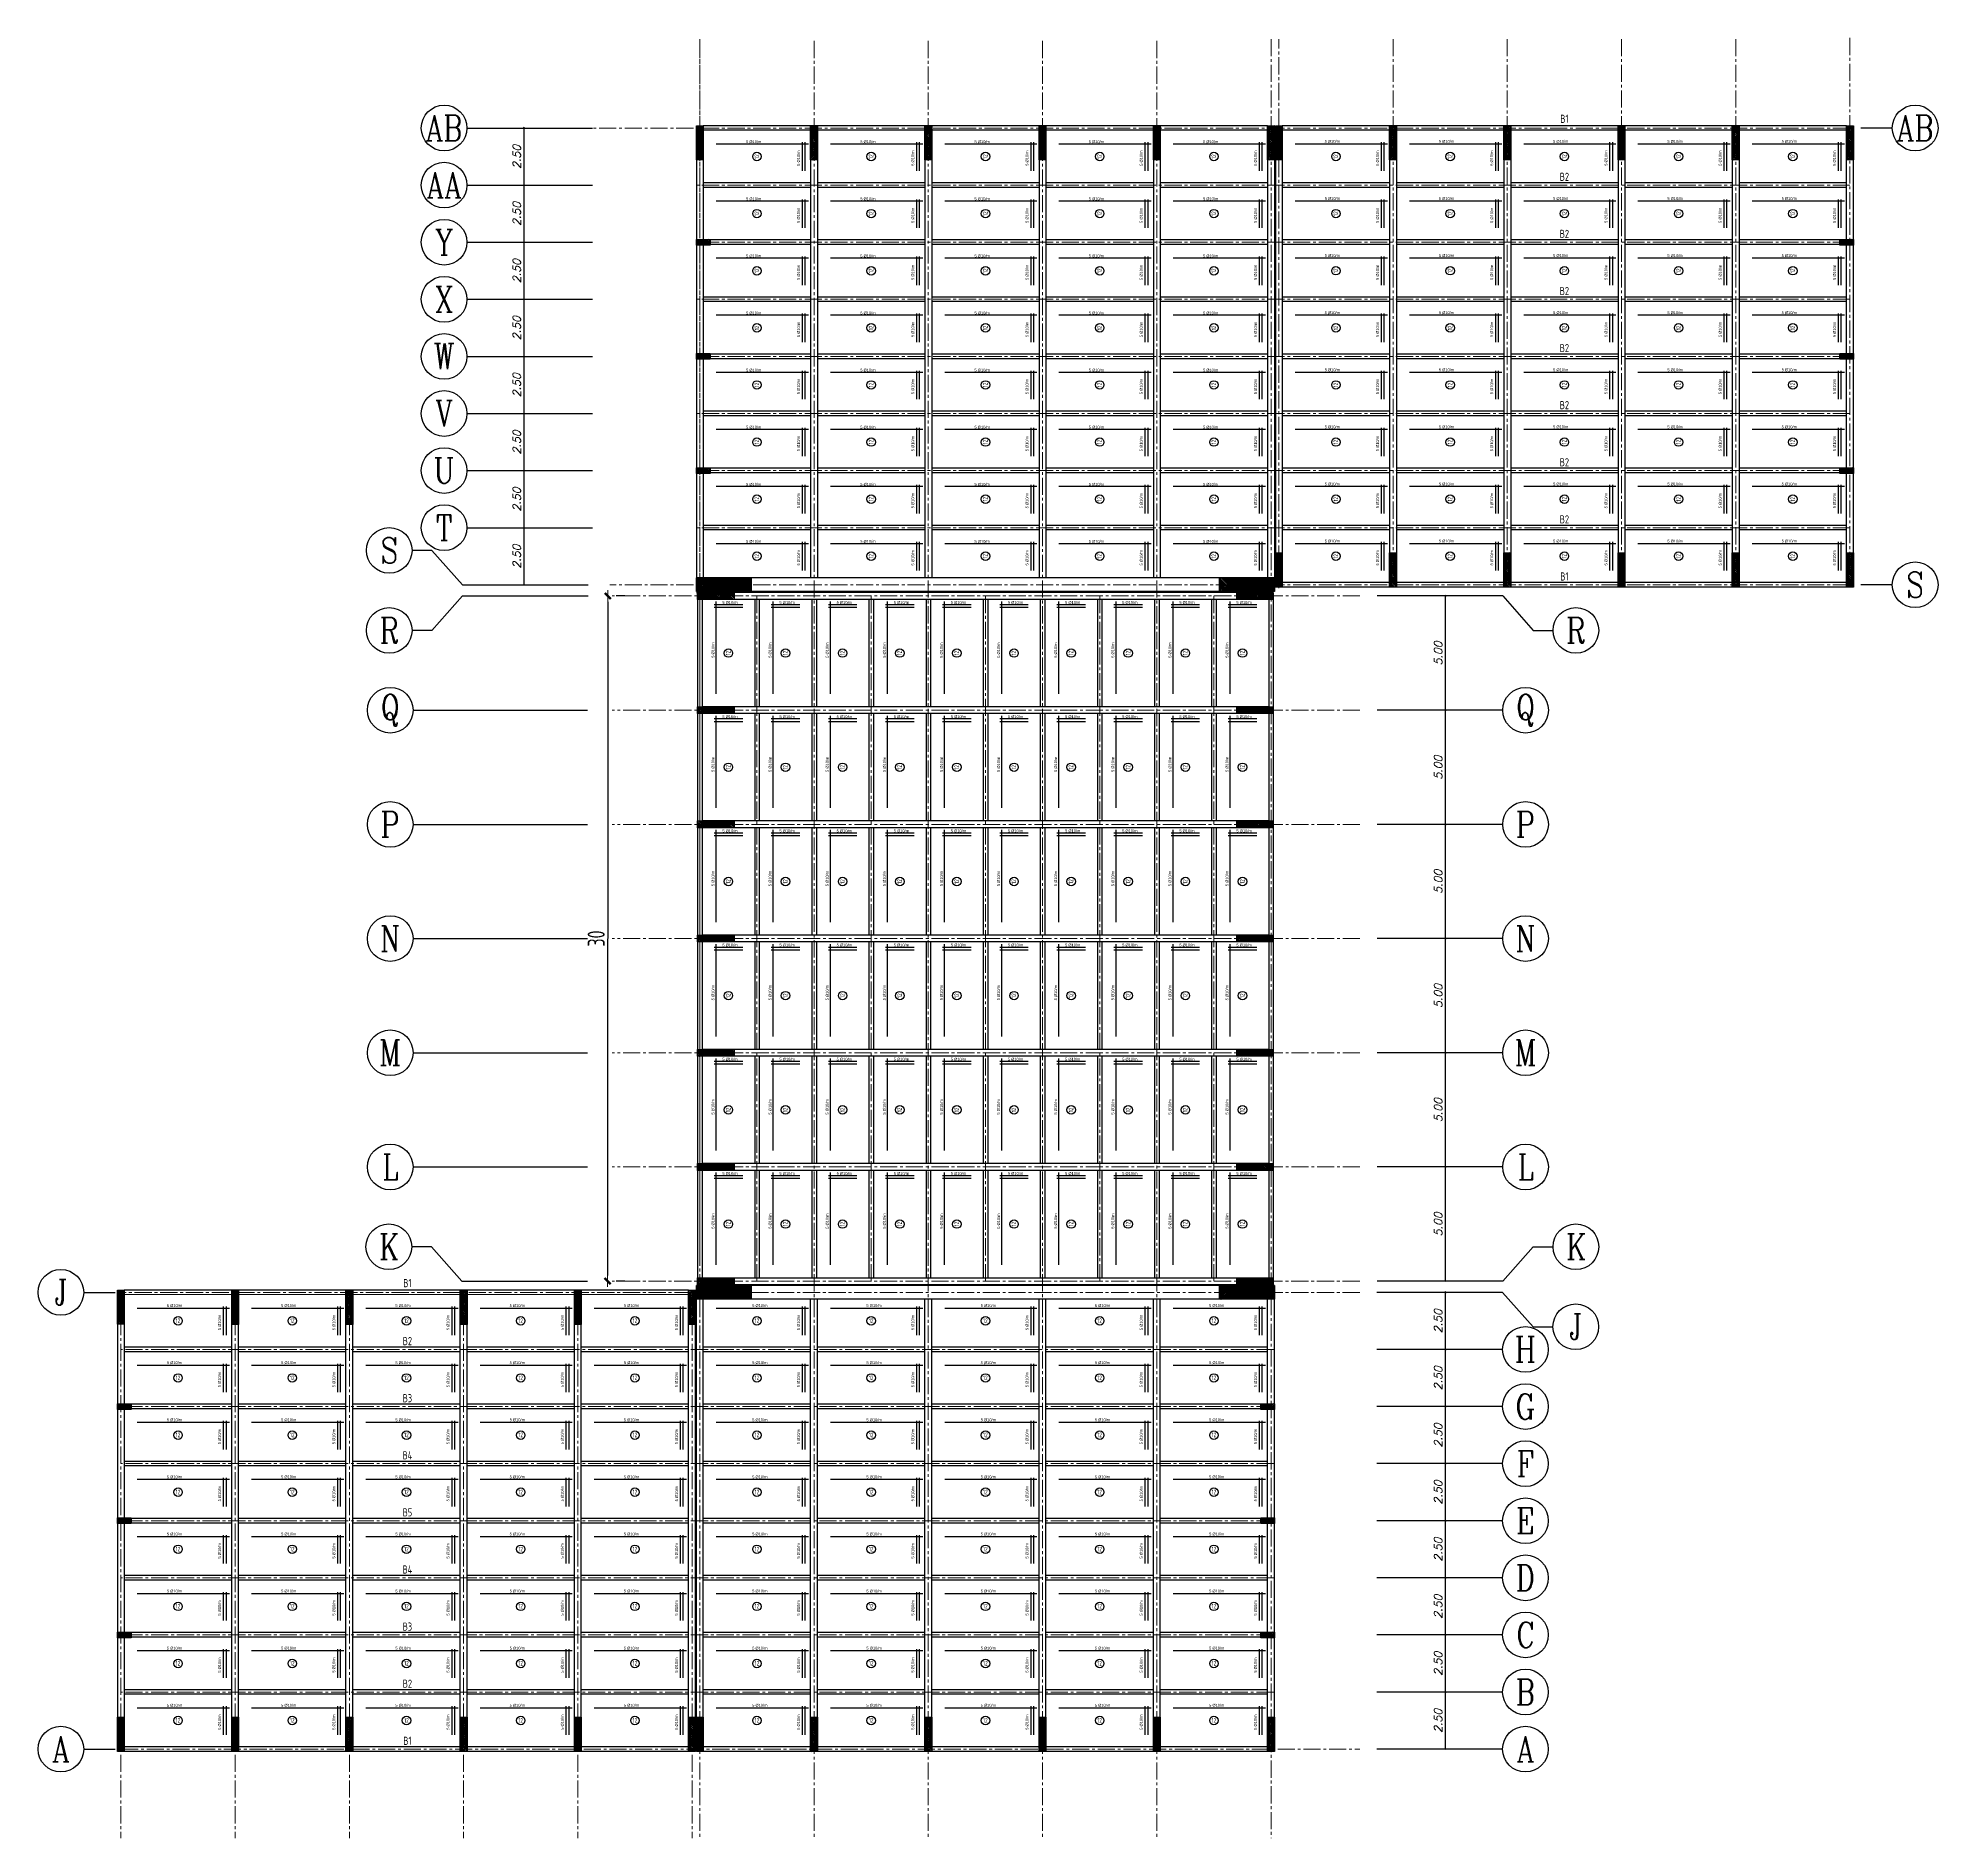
# Model space of a CAD drawing. Header units: metres. Extents: x 202848 to 204724, y 1924431 to 1925550.
# Drawn here: x 203896.4 to 203979.6, y 1924862.4 to 1924941.2 of the extents above; entities that cross this region are included whole.
import ezdxf
from ezdxf.enums import TextEntityAlignment as Align

# ---------------------------------------------------------------- set-up
doc = ezdxf.new("R2010")
doc.units = ezdxf.units.M
doc.header["$MEASUREMENT"] = 0
doc.linetypes.add('CENTER2', pattern=[1.125, 0.75, -0.125, 0.125, -0.125])
for name, color, linetype, lineweight in [('Axis', 1, 'CENTER2', 5), ('Dimations', 3, 'Continuous', 5), ('Reinforcement', 7, 'Continuous', 40)]:
    doc.layers.add(name, color=color, linetype=linetype, lineweight=lineweight)
for name, color, linetype in [('Axis Name', 8, 'Continuous'), ('Columns', 2, 'Continuous'), ('Frame', 7, 'Continuous'), ('Slab Upper Reinforcment', 2, 'Continuous'), ('Walls', 255, 'Continuous'), ('YQ_DIM', 3, 'Continuous')]:
    doc.layers.add(name, color=color, linetype=linetype)
doc.styles.add('1', font='arial.ttf')
doc.styles.add('ROMANS', font='romans.shx', dxfattribs={"oblique": 15})
doc.styles.add('YQ_AXIS', font='COMPLEX.SHX', dxfattribs={"width": 0.8, "bigfont": 'GBCBIG.SHX'})
doc.styles.add('YQ_DIM', font='SUPEROS.SHX', dxfattribs={"width": 0.8, "bigfont": 'HZDX.SHX'})
doc.dimstyles.new('Copy(2) of DIM-50$', dxfattribs={"dimscale": 0, "dimtxt": 0.35, "dimasz": 0.03, "dimexe": 0, "dimexo": 0, "dimgap": 0.15, "dimtad": 1, "dimzin": 0, "dimdsep": 46, "dimtxsty": 'ROMANS', "dimblk1": 'OBLIQUE', "dimblk2": 'DTICK', "dimsah": 1, "dimcen": 0.1, "dimse1": 1, "dimse2": 1, "dimclrd": 2, "dimclre": 51, "dimclrt": 3, "dimaunit": 1, "dimadec": 0, "dimazin": 0, "dimtfac": 1e-05, "dimtmove": 2, "dimatfit": 0, "dimldrblk": 'DTICK', "dimfxl": 0, "dimtolj": 1, "dimtzin": 0, "dimlwe": -1, "dimarcsym": 0})
doc.dimstyles.new('yqm0_250', dxfattribs={"dimscale": 0.25, "dimtxt": 3, "dimasz": 1, "dimexe": 1.5, "dimexo": 3, "dimgap": 0.5, "dimtad": 1, "dimdec": 3, "dimdsep": 46, "dimtxsty": 'YQ_DIM', "dimblk": 'YQTICK', "dimcen": 0, "dimclrd": 256, "dimclre": 256, "dimclrt": 7, "dimadec": 1, "dimazin": 2, "dimtfac": 1, "dimtdec": 4, "dimtix": 1, "dimtmove": 2, "dimatfit": 2, "dimfxl": 1, "dimtolj": 1, "dimtzin": 0, "dimarcsym": 0})
pattern_1 = [(135, (360.91879, 0), (-0.0353553390593, -0.0353553390593), [])]

# ---------------------------------------------------------------- blocks, each defined once
blk = doc.blocks.new('*U288')
for p, q in [((2.35, 0.1), (-2.35, 0.1)), ((2.35, -0.1), (-2.35, -0.1))]:
    blk.add_line(p, q)
blk = doc.blocks.new('*U289')
at = {"color": 0, "linetype": 'ByBlock', "lineweight": -2, "transparency": 16777216}
for p in [(-20, 0), (-15, 0), (-10, 0), (-5, 0), (0, 0), (-20, -2.5), (-15, -2.5), (-10, -2.5), (-5, -2.5), (0, -2.5), (-20, -5), (-15, -5), (-10, -5), (-5, -5), (0, -5), (-20, -7.5), (-15, -7.5), (-10, -7.5), (-5, -7.5), (0, -7.5), (-20, -10), (-15, -10), (-10, -10), (-5, -10), (0, -10), (-20, -12.5), (-15, -12.5), (-10, -12.5), (-5, -12.5), (0, -12.5), (-20, -15), (-15, -15), (-10, -15), (-5, -15), (0, -15)]:
    blk.add_blockref('*U288', p, dxfattribs=at)
blk = doc.blocks.new('*U290')
for p, q in [((2.35, 0.1), (-2.35, 0.1)), ((2.35, -0.1), (-2.35, -0.1))]:
    blk.add_line(p, q)
blk = doc.blocks.new('*U291')
at = {"color": 0, "linetype": 'ByBlock', "lineweight": -2, "transparency": 16777216}
for p in [(-20, 0), (-15, 0), (-10, 0), (-5, 0), (0, 0), (-20, -2.5), (-15, -2.5), (-10, -2.5), (-5, -2.5), (0, -2.5), (-20, -5), (-15, -5), (-10, -5), (-5, -5), (0, -5), (-20, -7.5), (-15, -7.5), (-10, -7.5), (-5, -7.5), (0, -7.5), (-20, -10), (-15, -10), (-10, -10), (-5, -10), (0, -10), (-20, -12.5), (-15, -12.5), (-10, -12.5), (-5, -12.5), (0, -12.5), (-20, -15), (-15, -15), (-10, -15), (-5, -15), (0, -15)]:
    blk.add_blockref('*U290', p, dxfattribs=at)
blk = doc.blocks.new('*U282')
for p, q in [((2.35, 0.1), (-2.35, 0.1)), ((2.35, -0.1), (-2.35, -0.1))]:
    blk.add_line(p, q)
blk = doc.blocks.new('*U283')
at = {"color": 0, "linetype": 'ByBlock', "lineweight": -2, "transparency": 16777216}
for p in [(-20, 0), (-15, 0), (-10, 0), (-5, 0), (0, 0), (-20, -2.5), (-15, -2.5), (-10, -2.5), (-5, -2.5), (0, -2.5), (-20, -5), (-15, -5), (-10, -5), (-5, -5), (0, -5), (-20, -7.5), (-15, -7.5), (-10, -7.5), (-5, -7.5), (0, -7.5), (-20, -10), (-15, -10), (-10, -10), (-5, -10), (0, -10), (-20, -12.5), (-15, -12.5), (-10, -12.5), (-5, -12.5), (0, -12.5), (-20, -15), (-15, -15), (-10, -15), (-5, -15), (0, -15)]:
    blk.add_blockref('*U282', p, dxfattribs=at)
blk = doc.blocks.new('*U284')
for p, q in [((2.35, 0.1), (-2.35, 0.1)), ((2.35, -0.1), (-2.35, -0.1))]:
    blk.add_line(p, q)
blk = doc.blocks.new('*U285')
at = {"color": 0, "linetype": 'ByBlock', "lineweight": -2, "transparency": 16777216}
for p in [(-20, 0), (-15, 0), (-10, 0), (-5, 0), (0, 0), (-20, -2.5), (-15, -2.5), (-10, -2.5), (-5, -2.5), (0, -2.5), (-20, -5), (-15, -5), (-10, -5), (-5, -5), (0, -5), (-20, -7.5), (-15, -7.5), (-10, -7.5), (-5, -7.5), (0, -7.5), (-20, -10), (-15, -10), (-10, -10), (-5, -10), (0, -10), (-20, -12.5), (-15, -12.5), (-10, -12.5), (-5, -12.5), (0, -12.5), (-20, -15), (-15, -15), (-10, -15), (-5, -15), (0, -15)]:
    blk.add_blockref('*U284', p, dxfattribs=at)
blk = doc.blocks.new('*U286')
for p, q in [((-0.1, 2.35), (-0.1, -2.35)), ((0.1, 2.35), (0.1, -2.35))]:
    blk.add_line(p, q)
blk = doc.blocks.new('*U287')
at = {"color": 0, "linetype": 'ByBlock', "lineweight": -2, "transparency": 16777216}
for p in [(0, 0), (2.5, 0), (5, 0), (7.5, 0), (10, 0), (12.5, 0), (15, 0), (17.5, 0), (20, 0), (0, -5), (2.5, -5), (5, -5), (7.5, -5), (10, -5), (12.5, -5), (15, -5), (17.5, -5), (20, -5), (0, -10), (2.5, -10), (5, -10), (7.5, -10), (10, -10), (12.5, -10), (15, -10), (17.5, -10), (20, -10), (0, -15), (2.5, -15), (5, -15), (7.5, -15), (10, -15), (12.5, -15), (15, -15), (17.5, -15), (20, -15), (0, -20), (2.5, -20), (5, -20), (7.5, -20), (10, -20), (12.5, -20), (15, -20), (17.5, -20), (20, -20), (0, -25), (2.5, -25), (5, -25), (7.5, -25), (10, -25), (12.5, -25), (15, -25), (17.5, -25), (20, -25)]:
    blk.add_blockref('*U286', p, dxfattribs=at)
blk = doc.blocks.new('_OBLIQUE')
at = {"color": 0, "linetype": 'ByBlock'}
blk.add_line((-0.5, -0.5), (0.5, 0.5), dxfattribs=at)
blk = doc.blocks.new('DTICK')
at = {"color": 3}
blk.add_line((-1, -1), (1, 1), dxfattribs=at)
for p, q in [((-1, 0), (1, 0)), ((0, 1), (0, -1))]:
    blk.add_line(p, q)
blk = doc.blocks.new('*D343')
at = {"layer": 'Defpoints', "color": 0, "lineweight": -2, "transparency": 16777216}
for p in [(203954.297, 1924891.744), (203958.047, 1924891.744), (203954.297, 1924886.744)]:
    blk.add_point(p, dxfattribs=at)
at = {"layer": 'Dimations', "color": 2, "lineweight": -2, "transparency": 16777216}
blk.add_line((203958.047, 1924886.744), (203958.047, 1924891.714), dxfattribs=at)
at = {"layer": 'Dimations', "color": 2, "lineweight": -2, "transparency": 16777216, "xscale": 0.03, "yscale": 0.03, "zscale": 0.03}
for name, p, rotation in [('DTICK', (203958.047, 1924891.744), 90), ('_OBLIQUE', (203958.047, 1924886.744), 270)]:
    blk.add_blockref(name, p, dxfattribs=dict(at, rotation=rotation))
at = {"layer": 'Dimations', "color": 3, "transparency": 16777216, "insert": (203957.722, 1924889.229), "char_height": 0.35, "attachment_point": 5, "rotation": 90, "style": 'ROMANS'}
blk.add_mtext('\\A1;5.00', dxfattribs=at)
blk = doc.blocks.new('*D344')
at = {"layer": 'Defpoints', "color": 0, "lineweight": -2, "transparency": 16777216}
for p in [(203954.297, 1924896.744), (203958.047, 1924896.744), (203954.297, 1924891.744)]:
    blk.add_point(p, dxfattribs=at)
at = {"layer": 'Dimations', "color": 2, "lineweight": -2, "transparency": 16777216}
blk.add_line((203958.047, 1924891.744), (203958.047, 1924896.714), dxfattribs=at)
at = {"layer": 'Dimations', "color": 2, "lineweight": -2, "transparency": 16777216, "xscale": 0.03, "yscale": 0.03, "zscale": 0.03}
for name, p, rotation in [('DTICK', (203958.047, 1924896.744), 90), ('_OBLIQUE', (203958.047, 1924891.744), 270)]:
    blk.add_blockref(name, p, dxfattribs=dict(at, rotation=rotation))
at = {"layer": 'Dimations', "color": 3, "transparency": 16777216, "insert": (203957.722, 1924894.229), "char_height": 0.35, "attachment_point": 5, "rotation": 90, "style": 'ROMANS'}
blk.add_mtext('\\A1;5.00', dxfattribs=at)
blk = doc.blocks.new('*D345')
at = {"layer": 'Defpoints', "color": 0, "lineweight": -2, "transparency": 16777216}
for p in [(203954.297, 1924901.744), (203958.047, 1924901.744), (203954.297, 1924896.744)]:
    blk.add_point(p, dxfattribs=at)
at = {"layer": 'Dimations', "color": 2, "lineweight": -2, "transparency": 16777216}
blk.add_line((203958.047, 1924896.744), (203958.047, 1924901.714), dxfattribs=at)
at = {"layer": 'Dimations', "color": 2, "lineweight": -2, "transparency": 16777216, "xscale": 0.03, "yscale": 0.03, "zscale": 0.03}
for name, p, rotation in [('DTICK', (203958.047, 1924901.744), 90), ('_OBLIQUE', (203958.047, 1924896.744), 270)]:
    blk.add_blockref(name, p, dxfattribs=dict(at, rotation=rotation))
at = {"layer": 'Dimations', "color": 3, "transparency": 16777216, "insert": (203957.722, 1924899.229), "char_height": 0.35, "attachment_point": 5, "rotation": 90, "style": 'ROMANS'}
blk.add_mtext('\\A1;5.00', dxfattribs=at)
blk = doc.blocks.new('*D346')
at = {"layer": 'Defpoints', "color": 0, "lineweight": -2, "transparency": 16777216}
for p in [(203954.297, 1924906.744), (203958.047, 1924906.744), (203954.297, 1924901.744)]:
    blk.add_point(p, dxfattribs=at)
at = {"layer": 'Dimations', "color": 2, "lineweight": -2, "transparency": 16777216}
blk.add_line((203958.047, 1924901.744), (203958.047, 1924906.714), dxfattribs=at)
at = {"layer": 'Dimations', "color": 2, "lineweight": -2, "transparency": 16777216, "xscale": 0.03, "yscale": 0.03, "zscale": 0.03}
for name, p, rotation in [('DTICK', (203958.047, 1924906.744), 90), ('_OBLIQUE', (203958.047, 1924901.744), 270)]:
    blk.add_blockref(name, p, dxfattribs=dict(at, rotation=rotation))
at = {"layer": 'Dimations', "color": 3, "transparency": 16777216, "insert": (203957.722, 1924904.229), "char_height": 0.35, "attachment_point": 5, "rotation": 90, "style": 'ROMANS'}
blk.add_mtext('\\A1;5.00', dxfattribs=at)
blk = doc.blocks.new('*D347')
at = {"layer": 'Defpoints', "color": 0, "lineweight": -2, "transparency": 16777216}
for p in [(203954.297, 1924911.744), (203958.047, 1924911.744), (203954.297, 1924906.744)]:
    blk.add_point(p, dxfattribs=at)
at = {"layer": 'Dimations', "color": 2, "lineweight": -2, "transparency": 16777216}
blk.add_line((203958.047, 1924906.744), (203958.047, 1924911.714), dxfattribs=at)
at = {"layer": 'Dimations', "color": 2, "lineweight": -2, "transparency": 16777216, "xscale": 0.03, "yscale": 0.03, "zscale": 0.03}
for name, p, rotation in [('DTICK', (203958.047, 1924911.744), 90), ('_OBLIQUE', (203958.047, 1924906.744), 270)]:
    blk.add_blockref(name, p, dxfattribs=dict(at, rotation=rotation))
at = {"layer": 'Dimations', "color": 3, "transparency": 16777216, "insert": (203957.722, 1924909.229), "char_height": 0.35, "attachment_point": 5, "rotation": 90, "style": 'ROMANS'}
blk.add_mtext('\\A1;5.00', dxfattribs=at)
blk = doc.blocks.new('*D348')
at = {"layer": 'Defpoints', "color": 0, "lineweight": -2, "transparency": 16777216}
for p in [(203954.297, 1924916.744), (203958.047, 1924916.744), (203954.297, 1924911.744)]:
    blk.add_point(p, dxfattribs=at)
at = {"layer": 'Dimations', "color": 2, "lineweight": -2, "transparency": 16777216}
blk.add_line((203958.047, 1924911.744), (203958.047, 1924916.714), dxfattribs=at)
at = {"layer": 'Dimations', "color": 2, "lineweight": -2, "transparency": 16777216, "xscale": 0.03, "yscale": 0.03, "zscale": 0.03}
for name, p, rotation in [('DTICK', (203958.047, 1924916.744), 90), ('_OBLIQUE', (203958.047, 1924911.744), 270)]:
    blk.add_blockref(name, p, dxfattribs=dict(at, rotation=rotation))
at = {"layer": 'Dimations', "color": 3, "transparency": 16777216, "insert": (203957.722, 1924914.229), "char_height": 0.35, "attachment_point": 5, "rotation": 90, "style": 'ROMANS'}
blk.add_mtext('\\A1;5.00', dxfattribs=at)
blk = doc.blocks.new('YQTICK')
blk.add_line((-1, 0), (1, 0))
at = {"const_width": 0.4}
blk.add_lwpolyline([(0.53, 0.53), (-0.53, -0.53)], dxfattribs=at)
blk = doc.blocks.new('*D333')
at = {"layer": 'Defpoints', "color": 0, "transparency": 16777216}
for p in [(203921.375, 1924916.744), (203921.366, 1924886.744), (203921.366, 1924886.744)]:
    blk.add_point(p, dxfattribs=at)
at = {"layer": 'Dimations', "lineweight": -2, "transparency": 16777216}
for p, q in [((203921.375, 1924916.494), (203921.366, 1924886.994)), ((203922.125, 1924916.743), (203921.75, 1924916.743)), ((203922.116, 1924886.743), (203921.741, 1924886.743))]:
    blk.add_line(p, q, dxfattribs=at)
at = {"layer": 'Dimations', "lineweight": -2, "transparency": 16777216, "xscale": 0.25, "yscale": 0.25, "zscale": 0.25}
for p, rotation in [((203921.375, 1924916.744), 89.98404290254005), ((203921.366, 1924886.744), 269.9840429025401)]:
    blk.add_blockref('YQTICK', p, dxfattribs=dict(at, rotation=rotation))
at = {"layer": 'Dimations', "color": 7, "transparency": 16777216, "insert": (203920.87, 1924901.744), "char_height": 0.75, "attachment_point": 5, "rotation": 89.98404, "style": 'YQ_DIM'}
blk.add_mtext('\\A1;30', dxfattribs=at)
blk = doc.blocks.new('*D293')
at = {"layer": 'Defpoints', "color": 0, "lineweight": -2, "transparency": 16777216}
for p in [(203917.714, 1924919.734), (203921.464, 1924919.734), (203921.464, 1924917.234)]:
    blk.add_point(p, dxfattribs=at)
at = {"layer": 'Dimations', "color": 2, "lineweight": -2, "transparency": 16777216}
blk.add_line((203917.714, 1924917.234), (203917.714, 1924919.704), dxfattribs=at)
at = {"layer": 'Dimations', "color": 2, "lineweight": -2, "transparency": 16777216, "xscale": 0.03, "yscale": 0.03, "zscale": 0.03}
for name, p, rotation in [('DTICK', (203917.714, 1924919.734), 90), ('_OBLIQUE', (203917.714, 1924917.234), 270)]:
    blk.add_blockref(name, p, dxfattribs=dict(at, rotation=rotation))
at = {"layer": 'Dimations', "color": 3, "transparency": 16777216, "insert": (203917.389, 1924918.469), "char_height": 0.35, "attachment_point": 5, "rotation": 90, "style": 'ROMANS'}
blk.add_mtext('\\A1;2.50', dxfattribs=at)
blk = doc.blocks.new('*D294')
at = {"layer": 'Defpoints', "color": 0, "lineweight": -2, "transparency": 16777216}
for p in [(203917.714, 1924922.234), (203921.464, 1924922.234), (203921.464, 1924919.734)]:
    blk.add_point(p, dxfattribs=at)
at = {"layer": 'Dimations', "color": 2, "lineweight": -2, "transparency": 16777216}
blk.add_line((203917.714, 1924919.734), (203917.714, 1924922.204), dxfattribs=at)
at = {"layer": 'Dimations', "color": 2, "lineweight": -2, "transparency": 16777216, "xscale": 0.03, "yscale": 0.03, "zscale": 0.03}
for name, p, rotation in [('DTICK', (203917.714, 1924922.234), 90), ('_OBLIQUE', (203917.714, 1924919.734), 270)]:
    blk.add_blockref(name, p, dxfattribs=dict(at, rotation=rotation))
at = {"layer": 'Dimations', "color": 3, "transparency": 16777216, "insert": (203917.389, 1924920.969), "char_height": 0.35, "attachment_point": 5, "rotation": 90, "style": 'ROMANS'}
blk.add_mtext('\\A1;2.50', dxfattribs=at)
blk = doc.blocks.new('*D295')
at = {"layer": 'Defpoints', "color": 0, "lineweight": -2, "transparency": 16777216}
for p in [(203917.714, 1924924.734), (203921.464, 1924924.734), (203921.464, 1924922.234)]:
    blk.add_point(p, dxfattribs=at)
at = {"layer": 'Dimations', "color": 2, "lineweight": -2, "transparency": 16777216}
blk.add_line((203917.714, 1924922.234), (203917.714, 1924924.704), dxfattribs=at)
at = {"layer": 'Dimations', "color": 2, "lineweight": -2, "transparency": 16777216, "xscale": 0.03, "yscale": 0.03, "zscale": 0.03}
for name, p, rotation in [('DTICK', (203917.714, 1924924.734), 90), ('_OBLIQUE', (203917.714, 1924922.234), 270)]:
    blk.add_blockref(name, p, dxfattribs=dict(at, rotation=rotation))
at = {"layer": 'Dimations', "color": 3, "transparency": 16777216, "insert": (203917.389, 1924923.469), "char_height": 0.35, "attachment_point": 5, "rotation": 90, "style": 'ROMANS'}
blk.add_mtext('\\A1;2.50', dxfattribs=at)
blk = doc.blocks.new('*D296')
at = {"layer": 'Defpoints', "color": 0, "lineweight": -2, "transparency": 16777216}
for p in [(203917.714, 1924927.234), (203921.464, 1924927.234), (203921.464, 1924924.734)]:
    blk.add_point(p, dxfattribs=at)
at = {"layer": 'Dimations', "color": 2, "lineweight": -2, "transparency": 16777216}
blk.add_line((203917.714, 1924924.734), (203917.714, 1924927.204), dxfattribs=at)
at = {"layer": 'Dimations', "color": 2, "lineweight": -2, "transparency": 16777216, "xscale": 0.03, "yscale": 0.03, "zscale": 0.03}
for name, p, rotation in [('DTICK', (203917.714, 1924927.234), 90), ('_OBLIQUE', (203917.714, 1924924.734), 270)]:
    blk.add_blockref(name, p, dxfattribs=dict(at, rotation=rotation))
at = {"layer": 'Dimations', "color": 3, "transparency": 16777216, "insert": (203917.389, 1924925.969), "char_height": 0.35, "attachment_point": 5, "rotation": 90, "style": 'ROMANS'}
blk.add_mtext('\\A1;2.50', dxfattribs=at)
blk = doc.blocks.new('*D297')
at = {"layer": 'Defpoints', "color": 0, "lineweight": -2, "transparency": 16777216}
for p in [(203917.714, 1924929.734), (203921.464, 1924929.734), (203921.464, 1924927.234)]:
    blk.add_point(p, dxfattribs=at)
at = {"layer": 'Dimations', "color": 2, "lineweight": -2, "transparency": 16777216}
blk.add_line((203917.714, 1924927.234), (203917.714, 1924929.704), dxfattribs=at)
at = {"layer": 'Dimations', "color": 2, "lineweight": -2, "transparency": 16777216, "xscale": 0.03, "yscale": 0.03, "zscale": 0.03}
for name, p, rotation in [('DTICK', (203917.714, 1924929.734), 90), ('_OBLIQUE', (203917.714, 1924927.234), 270)]:
    blk.add_blockref(name, p, dxfattribs=dict(at, rotation=rotation))
at = {"layer": 'Dimations', "color": 3, "transparency": 16777216, "insert": (203917.389, 1924928.469), "char_height": 0.35, "attachment_point": 5, "rotation": 90, "style": 'ROMANS'}
blk.add_mtext('\\A1;2.50', dxfattribs=at)
blk = doc.blocks.new('*D298')
at = {"layer": 'Defpoints', "color": 0, "lineweight": -2, "transparency": 16777216}
for p in [(203917.714, 1924932.234), (203921.464, 1924932.234), (203921.464, 1924929.734)]:
    blk.add_point(p, dxfattribs=at)
at = {"layer": 'Dimations', "color": 2, "lineweight": -2, "transparency": 16777216}
blk.add_line((203917.714, 1924929.734), (203917.714, 1924932.204), dxfattribs=at)
at = {"layer": 'Dimations', "color": 2, "lineweight": -2, "transparency": 16777216, "xscale": 0.03, "yscale": 0.03, "zscale": 0.03}
for name, p, rotation in [('DTICK', (203917.714, 1924932.234), 90), ('_OBLIQUE', (203917.714, 1924929.734), 270)]:
    blk.add_blockref(name, p, dxfattribs=dict(at, rotation=rotation))
at = {"layer": 'Dimations', "color": 3, "transparency": 16777216, "insert": (203917.389, 1924930.969), "char_height": 0.35, "attachment_point": 5, "rotation": 90, "style": 'ROMANS'}
blk.add_mtext('\\A1;2.50', dxfattribs=at)
blk = doc.blocks.new('*D299')
at = {"layer": 'Defpoints', "color": 0, "lineweight": -2, "transparency": 16777216}
for p in [(203917.714, 1924934.734), (203921.464, 1924934.734), (203921.464, 1924932.234)]:
    blk.add_point(p, dxfattribs=at)
at = {"layer": 'Dimations', "color": 2, "lineweight": -2, "transparency": 16777216}
blk.add_line((203917.714, 1924932.234), (203917.714, 1924934.704), dxfattribs=at)
at = {"layer": 'Dimations', "color": 2, "lineweight": -2, "transparency": 16777216, "xscale": 0.03, "yscale": 0.03, "zscale": 0.03}
for name, p, rotation in [('DTICK', (203917.714, 1924934.734), 90), ('_OBLIQUE', (203917.714, 1924932.234), 270)]:
    blk.add_blockref(name, p, dxfattribs=dict(at, rotation=rotation))
at = {"layer": 'Dimations', "color": 3, "transparency": 16777216, "insert": (203917.389, 1924933.469), "char_height": 0.35, "attachment_point": 5, "rotation": 90, "style": 'ROMANS'}
blk.add_mtext('\\A1;2.50', dxfattribs=at)
blk = doc.blocks.new('*D300')
at = {"layer": 'Defpoints', "color": 0, "lineweight": -2, "transparency": 16777216}
for p in [(203917.714, 1924937.234), (203921.464, 1924937.234), (203921.464, 1924934.734)]:
    blk.add_point(p, dxfattribs=at)
at = {"layer": 'Dimations', "color": 2, "lineweight": -2, "transparency": 16777216}
blk.add_line((203917.714, 1924934.734), (203917.714, 1924937.204), dxfattribs=at)
at = {"layer": 'Dimations', "color": 2, "lineweight": -2, "transparency": 16777216, "xscale": 0.03, "yscale": 0.03, "zscale": 0.03}
for name, p, rotation in [('DTICK', (203917.714, 1924937.234), 90), ('_OBLIQUE', (203917.714, 1924934.734), 270)]:
    blk.add_blockref(name, p, dxfattribs=dict(at, rotation=rotation))
at = {"layer": 'Dimations', "color": 3, "transparency": 16777216, "insert": (203917.389, 1924935.969), "char_height": 0.35, "attachment_point": 5, "rotation": 90, "style": 'ROMANS'}
blk.add_mtext('\\A1;2.50', dxfattribs=at)
blk = doc.blocks.new('*D301')
at = {"layer": 'Defpoints', "color": 0, "lineweight": -2, "transparency": 16777216}
for p in [(203954.291, 1924868.754), (203958.041, 1924868.754), (203954.291, 1924866.254)]:
    blk.add_point(p, dxfattribs=at)
at = {"layer": 'Dimations', "color": 2, "lineweight": -2, "transparency": 16777216}
blk.add_line((203958.041, 1924866.254), (203958.041, 1924868.724), dxfattribs=at)
at = {"layer": 'Dimations', "color": 2, "lineweight": -2, "transparency": 16777216, "xscale": 0.03, "yscale": 0.03, "zscale": 0.03}
for name, p, rotation in [('DTICK', (203958.041, 1924868.754), 90), ('_OBLIQUE', (203958.041, 1924866.254), 270)]:
    blk.add_blockref(name, p, dxfattribs=dict(at, rotation=rotation))
at = {"layer": 'Dimations', "color": 3, "transparency": 16777216, "insert": (203957.716, 1924867.489), "char_height": 0.35, "attachment_point": 5, "rotation": 90, "style": 'ROMANS'}
blk.add_mtext('\\A1;2.50', dxfattribs=at)
blk = doc.blocks.new('*D302')
at = {"layer": 'Defpoints', "color": 0, "lineweight": -2, "transparency": 16777216}
for p in [(203954.291, 1924871.254), (203958.041, 1924871.254), (203954.291, 1924868.754)]:
    blk.add_point(p, dxfattribs=at)
at = {"layer": 'Dimations', "color": 2, "lineweight": -2, "transparency": 16777216}
blk.add_line((203958.041, 1924868.754), (203958.041, 1924871.224), dxfattribs=at)
at = {"layer": 'Dimations', "color": 2, "lineweight": -2, "transparency": 16777216, "xscale": 0.03, "yscale": 0.03, "zscale": 0.03}
for name, p, rotation in [('DTICK', (203958.041, 1924871.254), 90), ('_OBLIQUE', (203958.041, 1924868.754), 270)]:
    blk.add_blockref(name, p, dxfattribs=dict(at, rotation=rotation))
at = {"layer": 'Dimations', "color": 3, "transparency": 16777216, "insert": (203957.716, 1924869.989), "char_height": 0.35, "attachment_point": 5, "rotation": 90, "style": 'ROMANS'}
blk.add_mtext('\\A1;2.50', dxfattribs=at)
blk = doc.blocks.new('*D303')
at = {"layer": 'Defpoints', "color": 0, "lineweight": -2, "transparency": 16777216}
for p in [(203954.291, 1924873.754), (203958.041, 1924873.754), (203954.291, 1924871.254)]:
    blk.add_point(p, dxfattribs=at)
at = {"layer": 'Dimations', "color": 2, "lineweight": -2, "transparency": 16777216}
blk.add_line((203958.041, 1924871.254), (203958.041, 1924873.724), dxfattribs=at)
at = {"layer": 'Dimations', "color": 2, "lineweight": -2, "transparency": 16777216, "xscale": 0.03, "yscale": 0.03, "zscale": 0.03}
for name, p, rotation in [('DTICK', (203958.041, 1924873.754), 90), ('_OBLIQUE', (203958.041, 1924871.254), 270)]:
    blk.add_blockref(name, p, dxfattribs=dict(at, rotation=rotation))
at = {"layer": 'Dimations', "color": 3, "transparency": 16777216, "insert": (203957.716, 1924872.489), "char_height": 0.35, "attachment_point": 5, "rotation": 90, "style": 'ROMANS'}
blk.add_mtext('\\A1;2.50', dxfattribs=at)
blk = doc.blocks.new('*D304')
at = {"layer": 'Defpoints', "color": 0, "lineweight": -2, "transparency": 16777216}
for p in [(203954.291, 1924876.254), (203958.041, 1924876.254), (203954.291, 1924873.754)]:
    blk.add_point(p, dxfattribs=at)
at = {"layer": 'Dimations', "color": 2, "lineweight": -2, "transparency": 16777216}
blk.add_line((203958.041, 1924873.754), (203958.041, 1924876.224), dxfattribs=at)
at = {"layer": 'Dimations', "color": 2, "lineweight": -2, "transparency": 16777216, "xscale": 0.03, "yscale": 0.03, "zscale": 0.03}
for name, p, rotation in [('DTICK', (203958.041, 1924876.254), 90), ('_OBLIQUE', (203958.041, 1924873.754), 270)]:
    blk.add_blockref(name, p, dxfattribs=dict(at, rotation=rotation))
at = {"layer": 'Dimations', "color": 3, "transparency": 16777216, "insert": (203957.716, 1924874.989), "char_height": 0.35, "attachment_point": 5, "rotation": 90, "style": 'ROMANS'}
blk.add_mtext('\\A1;2.50', dxfattribs=at)
blk = doc.blocks.new('*D305')
at = {"layer": 'Defpoints', "color": 0, "lineweight": -2, "transparency": 16777216}
for p in [(203954.291, 1924878.754), (203958.041, 1924878.754), (203954.291, 1924876.254)]:
    blk.add_point(p, dxfattribs=at)
at = {"layer": 'Dimations', "color": 2, "lineweight": -2, "transparency": 16777216}
blk.add_line((203958.041, 1924876.254), (203958.041, 1924878.724), dxfattribs=at)
at = {"layer": 'Dimations', "color": 2, "lineweight": -2, "transparency": 16777216, "xscale": 0.03, "yscale": 0.03, "zscale": 0.03}
for name, p, rotation in [('DTICK', (203958.041, 1924878.754), 90), ('_OBLIQUE', (203958.041, 1924876.254), 270)]:
    blk.add_blockref(name, p, dxfattribs=dict(at, rotation=rotation))
at = {"layer": 'Dimations', "color": 3, "transparency": 16777216, "insert": (203957.716, 1924877.489), "char_height": 0.35, "attachment_point": 5, "rotation": 90, "style": 'ROMANS'}
blk.add_mtext('\\A1;2.50', dxfattribs=at)
blk = doc.blocks.new('*D306')
at = {"layer": 'Defpoints', "color": 0, "lineweight": -2, "transparency": 16777216}
for p in [(203954.291, 1924881.254), (203958.041, 1924881.254), (203954.291, 1924878.754)]:
    blk.add_point(p, dxfattribs=at)
at = {"layer": 'Dimations', "color": 2, "lineweight": -2, "transparency": 16777216}
blk.add_line((203958.041, 1924878.754), (203958.041, 1924881.224), dxfattribs=at)
at = {"layer": 'Dimations', "color": 2, "lineweight": -2, "transparency": 16777216, "xscale": 0.03, "yscale": 0.03, "zscale": 0.03}
for name, p, rotation in [('DTICK', (203958.041, 1924881.254), 90), ('_OBLIQUE', (203958.041, 1924878.754), 270)]:
    blk.add_blockref(name, p, dxfattribs=dict(at, rotation=rotation))
at = {"layer": 'Dimations', "color": 3, "transparency": 16777216, "insert": (203957.716, 1924879.989), "char_height": 0.35, "attachment_point": 5, "rotation": 90, "style": 'ROMANS'}
blk.add_mtext('\\A1;2.50', dxfattribs=at)
blk = doc.blocks.new('*D307')
at = {"layer": 'Defpoints', "color": 0, "lineweight": -2, "transparency": 16777216}
for p in [(203954.291, 1924883.754), (203958.041, 1924883.754), (203954.291, 1924881.254)]:
    blk.add_point(p, dxfattribs=at)
at = {"layer": 'Dimations', "color": 2, "lineweight": -2, "transparency": 16777216}
blk.add_line((203958.041, 1924881.254), (203958.041, 1924883.724), dxfattribs=at)
at = {"layer": 'Dimations', "color": 2, "lineweight": -2, "transparency": 16777216, "xscale": 0.03, "yscale": 0.03, "zscale": 0.03}
for name, p, rotation in [('DTICK', (203958.041, 1924883.754), 90), ('_OBLIQUE', (203958.041, 1924881.254), 270)]:
    blk.add_blockref(name, p, dxfattribs=dict(at, rotation=rotation))
at = {"layer": 'Dimations', "color": 3, "transparency": 16777216, "insert": (203957.716, 1924882.489), "char_height": 0.35, "attachment_point": 5, "rotation": 90, "style": 'ROMANS'}
blk.add_mtext('\\A1;2.50', dxfattribs=at)
blk = doc.blocks.new('*D308')
at = {"layer": 'Defpoints', "color": 0, "lineweight": -2, "transparency": 16777216}
for p in [(203954.291, 1924886.254), (203958.041, 1924886.254), (203954.291, 1924883.754)]:
    blk.add_point(p, dxfattribs=at)
at = {"layer": 'Dimations', "color": 2, "lineweight": -2, "transparency": 16777216}
blk.add_line((203958.041, 1924883.754), (203958.041, 1924886.224), dxfattribs=at)
at = {"layer": 'Dimations', "color": 2, "lineweight": -2, "transparency": 16777216, "xscale": 0.03, "yscale": 0.03, "zscale": 0.03}
for name, p, rotation in [('DTICK', (203958.041, 1924886.254), 90), ('_OBLIQUE', (203958.041, 1924883.754), 270)]:
    blk.add_blockref(name, p, dxfattribs=dict(at, rotation=rotation))
at = {"layer": 'Dimations', "color": 3, "transparency": 16777216, "insert": (203957.716, 1924884.989), "char_height": 0.35, "attachment_point": 5, "rotation": 90, "style": 'ROMANS'}
blk.add_mtext('\\A1;2.50', dxfattribs=at)
blk = doc.blocks.new('*U349')
at = {"layer": 'Slab Upper Reinforcment'}
for p, q in [((2.018, 0.498), (-2.018, 0.498)), ((1.758, -0.676), (1.758, 0.574)), ((1.878, -0.676), (1.878, 0.574))]:
    blk.add_line(p, q, dxfattribs=at)
blk.add_circle((-0.237, -0.051), 0.186, dxfattribs=at)
at = {"layer": 'Slab Upper Reinforcment', "insert": (-0.731, 0.676), "char_height": 0.125, "attachment_point": 1, "style": '1'}
blk.add_mtext_dynamic_manual_height_columns('5 %%C10/m', width=0.73263, gutter_width=1, heights=[0], dxfattribs=at)
at = {"layer": 'Slab Upper Reinforcment', "attachment_point": 1, "rotation": 90}
for s, width, insert, char_height, style in [('5 %%C10/m', 0.73263, (1.519, -0.455), 0.125, '1'), ('12', 0.14654, (-0.345, -0.154), 0.2, 'YQ_DIM')]:
    blk.add_mtext_dynamic_manual_height_columns(s, width=width, gutter_width=1, heights=[0], dxfattribs=dict(at, insert=insert, char_height=char_height, style=style))
blk = doc.blocks.new('*U350')
at = {"layer": 'Slab Upper Reinforcment', "color": 0, "linetype": 'ByBlock', "lineweight": -2, "transparency": 16777216}
for p in [(-20, 0), (-15, 0), (-10, 0), (-5, 0), (0, 0), (-20, -2.5), (-15, -2.5), (-10, -2.5), (-5, -2.5), (0, -2.5), (-20, -5), (-15, -5), (-10, -5), (-5, -5), (0, -5), (-20, -7.5), (-15, -7.5), (-10, -7.5), (-5, -7.5), (0, -7.5), (-20, -10), (-15, -10), (-10, -10), (-5, -10), (0, -10), (-20, -12.5), (-15, -12.5), (-10, -12.5), (-5, -12.5), (0, -12.5), (-20, -15), (-15, -15), (-10, -15), (-5, -15), (0, -15), (-20, -17.5), (-15, -17.5), (-10, -17.5), (-5, -17.5), (0, -17.5)]:
    blk.add_blockref('*U349', p, dxfattribs=at)
blk = doc.blocks.new('*U351')
at = {"layer": 'Slab Upper Reinforcment'}
for p, q in [((2.018, 0.505), (-2.018, 0.505)), ((1.758, -0.669), (1.758, 0.581)), ((1.878, -0.669), (1.878, 0.581))]:
    blk.add_line(p, q, dxfattribs=at)
blk.add_circle((-0.237, -0.044), 0.186, dxfattribs=at)
at = {"layer": 'Slab Upper Reinforcment', "insert": (-0.716, 0.669), "char_height": 0.125, "attachment_point": 1, "style": '1'}
blk.add_mtext_dynamic_manual_height_columns('5 %%C10/m', width=0.73263, gutter_width=1, heights=[0], dxfattribs=at)
at = {"layer": 'Slab Upper Reinforcment', "attachment_point": 1, "rotation": 90}
for s, width, insert, char_height, style in [('12', 0.14654, (-0.345, -0.146), 0.2, 'YQ_DIM'), ('5 %%C10/m', 0.73263, (1.519, -0.448), 0.125, '1')]:
    blk.add_mtext_dynamic_manual_height_columns(s, width=width, gutter_width=1, heights=[0], dxfattribs=dict(at, insert=insert, char_height=char_height, style=style))
blk = doc.blocks.new('*U352')
at = {"layer": 'Slab Upper Reinforcment', "color": 0, "linetype": 'ByBlock', "lineweight": -2, "transparency": 16777216}
for p in [(-20, 0), (-15, 0), (-10, 0), (-5, 0), (0, 0), (-20, -2.5), (-15, -2.5), (-10, -2.5), (-5, -2.5), (0, -2.5), (-20, -5), (-15, -5), (-10, -5), (-5, -5), (0, -5), (-20, -7.5), (-15, -7.5), (-10, -7.5), (-5, -7.5), (0, -7.5), (-20, -10), (-15, -10), (-10, -10), (-5, -10), (0, -10), (-20, -12.5), (-15, -12.5), (-10, -12.5), (-5, -12.5), (0, -12.5), (-20, -15), (-15, -15), (-10, -15), (-5, -15), (0, -15), (-20, -17.5), (-15, -17.5), (-10, -17.5), (-5, -17.5), (0, -17.5)]:
    blk.add_blockref('*U351', p, dxfattribs=at)
blk = doc.blocks.new('*U353')
at = {"layer": 'Slab Upper Reinforcment'}
for p, q in [((0.682, 1.866), (-0.568, 1.866)), ((0.682, 1.746), (-0.568, 1.746)), ((-0.493, 2.006), (-0.493, -2.03))]:
    blk.add_line(p, q, dxfattribs=at)
blk.add_circle((0.057, -0.249), 0.186, dxfattribs=at)
at = {"layer": 'Slab Upper Reinforcment', "insert": (-0.209, 2.03), "char_height": 0.125, "attachment_point": 1, "style": '1'}
blk.add_mtext_dynamic_manual_height_columns('5 %%C10/m', width=0.73263, gutter_width=1, heights=[0], dxfattribs=at)
at = {"layer": 'Slab Upper Reinforcment', "attachment_point": 1, "rotation": 90}
for s, width, insert, char_height, style in [('5 %%C10/m', 0.73263, (-0.682, -0.455), 0.125, '1'), ('12', 0.14654, (-0.051, -0.352), 0.2, 'YQ_DIM')]:
    blk.add_mtext_dynamic_manual_height_columns(s, width=width, gutter_width=1, heights=[0], dxfattribs=dict(at, insert=insert, char_height=char_height, style=style))
blk = doc.blocks.new('*U354')
at = {"layer": 'Slab Upper Reinforcment', "color": 0, "linetype": 'ByBlock', "lineweight": -2, "transparency": 16777216}
for p in [(-22.5, 0), (-20, 0), (-17.5, 0), (-15, 0), (-12.5, 0), (-10, 0), (-7.5, 0), (-5, 0), (-2.5, 0), (0, 0), (-22.5, -5), (-20, -5), (-17.5, -5), (-15, -5), (-12.5, -5), (-10, -5), (-7.5, -5), (-5, -5), (-2.5, -5), (0, -5), (-22.5, -10), (-20, -10), (-17.5, -10), (-15, -10), (-12.5, -10), (-10, -10), (-7.5, -10), (-5, -10), (-2.5, -10), (0, -10), (-22.5, -15), (-20, -15), (-17.5, -15), (-15, -15), (-12.5, -15), (-10, -15), (-7.5, -15), (-5, -15), (-2.5, -15), (0, -15), (-22.5, -20), (-20, -20), (-17.5, -20), (-15, -20), (-12.5, -20), (-10, -20), (-7.5, -20), (-5, -20), (-2.5, -20), (0, -20), (-22.5, -25), (-20, -25), (-17.5, -25), (-15, -25), (-12.5, -25), (-10, -25), (-7.5, -25), (-5, -25), (-2.5, -25), (0, -25)]:
    blk.add_blockref('*U353', p, dxfattribs=at)
blk = doc.blocks.new('*U355')
at = {"layer": 'Slab Upper Reinforcment'}
for p, q in [((2.018, 0.496), (-2.018, 0.496)), ((1.758, -0.679), (1.758, 0.571)), ((1.878, -0.679), (1.878, 0.571))]:
    blk.add_line(p, q, dxfattribs=at)
blk.add_circle((-0.237, -0.054), 0.186, dxfattribs=at)
at = {"layer": 'Slab Upper Reinforcment', "attachment_point": 1}
for s, width, insert, char_height, style in [('5 %%C10/m', 0.73263, (-0.447, 0.679), 0.125, '1'), ('12', 0.14654, (-0.34, 0.054), 0.2, 'YQ_DIM')]:
    blk.add_mtext_dynamic_manual_height_columns(s, width=width, gutter_width=1, heights=[0], dxfattribs=dict(at, insert=insert, char_height=char_height, style=style))
at = {"layer": 'Slab Upper Reinforcment', "insert": (1.519, -0.458), "char_height": 0.125, "attachment_point": 1, "rotation": 90, "style": '1'}
blk.add_mtext_dynamic_manual_height_columns('5 %%C10/m', width=0.73263, gutter_width=1, heights=[0], dxfattribs=at)
blk = doc.blocks.new('*U356')
at = {"layer": 'Slab Upper Reinforcment', "color": 0, "linetype": 'ByBlock', "lineweight": -2, "transparency": 16777216}
for p in [(-20, 0), (-15, 0), (-10, 0), (-5, 0), (0, 0), (-20, -2.5), (-15, -2.5), (-10, -2.5), (-5, -2.5), (0, -2.5), (-20, -5), (-15, -5), (-10, -5), (-5, -5), (0, -5), (-20, -7.5), (-15, -7.5), (-10, -7.5), (-5, -7.5), (0, -7.5), (-20, -10), (-15, -10), (-10, -10), (-5, -10), (0, -10), (-20, -12.5), (-15, -12.5), (-10, -12.5), (-5, -12.5), (0, -12.5), (-20, -15), (-15, -15), (-10, -15), (-5, -15), (0, -15), (-20, -17.5), (-15, -17.5), (-10, -17.5), (-5, -17.5), (0, -17.5)]:
    blk.add_blockref('*U355', p, dxfattribs=at)
blk = doc.blocks.new('*U357')
at = {"layer": 'Slab Upper Reinforcment'}
for p, q in [((2.018, 0.496), (-2.018, 0.496)), ((1.758, -0.679), (1.758, 0.571)), ((1.878, -0.679), (1.878, 0.571))]:
    blk.add_line(p, q, dxfattribs=at)
blk.add_circle((-0.237, -0.054), 0.186, dxfattribs=at)
at = {"layer": 'Slab Upper Reinforcment', "attachment_point": 1}
for s, width, insert, char_height, style in [('5 %%C10/m', 0.73263, (-0.724, 0.679), 0.125, '1'), ('12', 0.14654, (-0.34, 0.054), 0.2, 'YQ_DIM')]:
    blk.add_mtext_dynamic_manual_height_columns(s, width=width, gutter_width=1, heights=[0], dxfattribs=dict(at, insert=insert, char_height=char_height, style=style))
at = {"layer": 'Slab Upper Reinforcment', "insert": (1.519, -0.458), "char_height": 0.125, "attachment_point": 1, "rotation": 90, "style": '1'}
blk.add_mtext_dynamic_manual_height_columns('5 %%C10/m', width=0.73263, gutter_width=1, heights=[0], dxfattribs=at)
blk = doc.blocks.new('*U358')
at = {"layer": 'Slab Upper Reinforcment', "color": 0, "linetype": 'ByBlock', "lineweight": -2, "transparency": 16777216}
for p in [(-20, 0), (-15, 0), (-10, 0), (-5, 0), (0, 0), (-20, -2.5), (-15, -2.5), (-10, -2.5), (-5, -2.5), (0, -2.5), (-20, -5), (-15, -5), (-10, -5), (-5, -5), (0, -5), (-20, -7.5), (-15, -7.5), (-10, -7.5), (-5, -7.5), (0, -7.5), (-20, -10), (-15, -10), (-10, -10), (-5, -10), (0, -10), (-20, -12.5), (-15, -12.5), (-10, -12.5), (-5, -12.5), (0, -12.5), (-20, -15), (-15, -15), (-10, -15), (-5, -15), (0, -15), (-20, -17.5), (-15, -17.5), (-10, -17.5), (-5, -17.5), (0, -17.5)]:
    blk.add_blockref('*U357', p, dxfattribs=at)
blk = doc.blocks.new('*U608')
at = {"layer": 'YQ_DIM', "insert": (0, 0), "char_height": 0.3566, "attachment_point": 5, "style": 'YQ_DIM'}
blk.add_mtext_dynamic_manual_height_columns('B2', width=3.19714, gutter_width=1.783, heights=[1.593], dxfattribs=at)
blk = doc.blocks.new('*U609')
at = {"layer": 'Reinforcement', "color": 0, "linetype": 'ByBlock', "lineweight": -2, "transparency": 16777216}
for p in [(0, 0), (0, -2.5), (0, -5), (0, -7.5), (0, -10), (0, -12.5), (0, -15)]:
    blk.add_blockref('*U608', p, dxfattribs=at)

msp = doc.modelspace()

# ---------------------------------------------------------------- hatches: boundary and pattern name
at = {"layer": 'Columns', "transparency": 33554687}
h = msp.add_hatch(dxfattribs=at)
h.set_pattern_fill('ANSI31', color=256, scale=0.4, angle=90)
h.set_pattern_definition(pattern_1)
h.paths.add_polyline_path([(203925.5558, 1924937.3335), (203925.2558, 1924937.3335), (203925.2558, 1924935.8335), (203925.5558, 1924935.8335)])
h = msp.add_hatch(dxfattribs=at)
h.set_pattern_fill('ANSI31', color=256, scale=0.4, angle=90)
h.set_pattern_definition(pattern_1)
h.paths.add_polyline_path([(203930.5558, 1924937.3335), (203930.2558, 1924937.3335), (203930.2558, 1924935.8335), (203930.5558, 1924935.8335)])
h = msp.add_hatch(dxfattribs=at)
h.set_pattern_fill('ANSI31', color=256, scale=0.4, angle=90)
h.set_pattern_definition(pattern_1)
h.paths.add_polyline_path([(203935.5558, 1924937.3335), (203935.2558, 1924937.3335), (203935.2558, 1924935.8335), (203935.5558, 1924935.8335)])
h = msp.add_hatch(dxfattribs=at)
h.set_pattern_fill('ANSI31', color=256, scale=0.4, angle=90)
h.set_pattern_definition(pattern_1)
h.paths.add_polyline_path([(203940.5558, 1924937.3335), (203940.2558, 1924937.3335), (203940.2558, 1924935.8335), (203940.5558, 1924935.8335)])
h = msp.add_hatch(dxfattribs=at)
h.set_pattern_fill('ANSI31', color=256, scale=0.4, angle=90)
h.set_pattern_definition(pattern_1)
h.paths.add_polyline_path([(203945.5558, 1924937.3335), (203945.2558, 1924937.3335), (203945.2558, 1924935.8335), (203945.5558, 1924935.8335)])
h = msp.add_hatch(dxfattribs=at)
h.set_pattern_fill('ANSI31', color=256, scale=0.4, angle=90)
h.set_pattern_definition(pattern_1)
h.paths.add_polyline_path([(203950.5558, 1924937.3335), (203950.2558, 1924937.3335), (203950.2558, 1924935.8335), (203950.5558, 1924935.8335)])
h = msp.add_hatch(dxfattribs=at)
h.set_pattern_fill('ANSI31', color=256, scale=0.4, angle=90)
h.set_pattern_definition(pattern_1)
h.paths.add_polyline_path([(203950.8958, 1924937.3335), (203950.5958, 1924937.3335), (203950.5958, 1924935.8335), (203950.8958, 1924935.8335)])
h = msp.add_hatch(dxfattribs=at)
h.set_pattern_fill('ANSI31', color=256, scale=0.4, angle=90)
h.set_pattern_definition(pattern_1)
h.paths.add_polyline_path([(203955.8958, 1924937.3335), (203955.5958, 1924937.3335), (203955.5958, 1924935.8335), (203955.8958, 1924935.8335)])
h = msp.add_hatch(dxfattribs=at)
h.set_pattern_fill('ANSI31', color=256, scale=0.4, angle=90)
h.set_pattern_definition(pattern_1)
h.paths.add_polyline_path([(203960.8958, 1924937.3335), (203960.5958, 1924937.3335), (203960.5958, 1924935.8335), (203960.8958, 1924935.8335)])
h = msp.add_hatch(dxfattribs=at)
h.set_pattern_fill('ANSI31', color=256, scale=0.4, angle=90)
h.set_pattern_definition(pattern_1)
h.paths.add_polyline_path([(203965.8958, 1924937.3335), (203965.5958, 1924937.3335), (203965.5958, 1924935.8335), (203965.8958, 1924935.8335)])
h = msp.add_hatch(dxfattribs=at)
h.set_pattern_fill('ANSI31', color=256, scale=0.4, angle=90)
h.set_pattern_definition(pattern_1)
h.paths.add_polyline_path([(203970.8958, 1924937.3335), (203970.5958, 1924937.3335), (203970.5958, 1924935.8335), (203970.8958, 1924935.8335)])
h = msp.add_hatch(dxfattribs=at)
h.set_pattern_fill('ANSI31', color=256, scale=0.4, angle=90)
h.set_pattern_definition(pattern_1)
h.paths.add_polyline_path([(203975.8958, 1924937.3335), (203975.5958, 1924937.3335), (203975.5958, 1924935.8335), (203975.8958, 1924935.8335)])
h = msp.add_hatch(dxfattribs=at)
h.set_pattern_fill('ANSI31', color=256, scale=0.4, angle=90)
h.set_pattern_definition(pattern_1)
h.paths.add_polyline_path([(203925.2558, 1924932.3585), (203925.2558, 1924932.1085), (203925.8558, 1924932.1085), (203925.8558, 1924932.3585)])
h = msp.add_hatch(dxfattribs=at)
h.set_pattern_fill('ANSI31', color=256, scale=0.4, angle=90)
h.set_pattern_definition(pattern_1)
h.paths.add_polyline_path([(203975.2958, 1924932.3585), (203975.2958, 1924932.1085), (203975.8958, 1924932.1085), (203975.8958, 1924932.3585)])
h = msp.add_hatch(dxfattribs=at)
h.set_pattern_fill('ANSI31', color=256, scale=0.4, angle=90)
h.set_pattern_definition(pattern_1)
h.paths.add_polyline_path([(203925.2558, 1924927.3585), (203925.2558, 1924927.1085), (203925.8558, 1924927.1085), (203925.8558, 1924927.3585)])
h = msp.add_hatch(dxfattribs=at)
h.set_pattern_fill('ANSI31', color=256, scale=0.4, angle=90)
h.set_pattern_definition(pattern_1)
h.paths.add_polyline_path([(203975.2958, 1924927.3585), (203975.2958, 1924927.1085), (203975.8958, 1924927.1085), (203975.8958, 1924927.3585)])
h = msp.add_hatch(dxfattribs=at)
h.set_pattern_fill('ANSI31', color=256, scale=0.4, angle=90)
h.set_pattern_definition(pattern_1)
h.paths.add_polyline_path([(203925.2558, 1924922.3585), (203925.2558, 1924922.1085), (203925.8558, 1924922.1085), (203925.8558, 1924922.3585)])
h = msp.add_hatch(dxfattribs=at)
h.set_pattern_fill('ANSI31', color=256, scale=0.4, angle=90)
h.set_pattern_definition(pattern_1)
h.paths.add_polyline_path([(203975.2958, 1924922.3585), (203975.2958, 1924922.1085), (203975.8958, 1924922.1085), (203975.8958, 1924922.3585)])
h = msp.add_hatch(dxfattribs=at)
h.set_pattern_fill('ANSI31', color=256, scale=0.4, angle=90)
h.set_pattern_definition(pattern_1)
h.paths.add_polyline_path([(203950.8958, 1924918.6335), (203950.5958, 1924918.6335), (203950.5958, 1924917.1335), (203950.8958, 1924917.1335)])
h = msp.add_hatch(dxfattribs=at)
h.set_pattern_fill('ANSI31', color=256, scale=0.4, angle=90)
h.set_pattern_definition(pattern_1)
h.paths.add_polyline_path([(203955.8958, 1924918.6335), (203955.5958, 1924918.6335), (203955.5958, 1924917.1335), (203955.8958, 1924917.1335)])
h = msp.add_hatch(dxfattribs=at)
h.set_pattern_fill('ANSI31', color=256, scale=0.4, angle=90)
h.set_pattern_definition(pattern_1)
h.paths.add_polyline_path([(203960.8958, 1924918.6335), (203960.5958, 1924918.6335), (203960.5958, 1924917.1335), (203960.8958, 1924917.1335)])
h = msp.add_hatch(dxfattribs=at)
h.set_pattern_fill('ANSI31', color=256, scale=0.4, angle=90)
h.set_pattern_definition(pattern_1)
h.paths.add_polyline_path([(203965.8958, 1924918.6335), (203965.5958, 1924918.6335), (203965.5958, 1924917.1335), (203965.8958, 1924917.1335)])
h = msp.add_hatch(dxfattribs=at)
h.set_pattern_fill('ANSI31', color=256, scale=0.4, angle=90)
h.set_pattern_definition(pattern_1)
h.paths.add_polyline_path([(203970.8958, 1924918.6335), (203970.5958, 1924918.6335), (203970.5958, 1924917.1335), (203970.8958, 1924917.1335)])
h = msp.add_hatch(dxfattribs=at)
h.set_pattern_fill('ANSI31', color=256, scale=0.4, angle=90)
h.set_pattern_definition(pattern_1)
h.paths.add_polyline_path([(203975.8958, 1924918.6335), (203975.5958, 1924918.6335), (203975.5958, 1924917.1335), (203975.8958, 1924917.1335)])
h = msp.add_hatch(dxfattribs=at)
h.set_pattern_fill('ANSI31', color=256, scale=0.4, angle=90)
h.set_pattern_definition(pattern_1)
h.paths.add_polyline_path([(203925.2558, 1924917.5335), (203925.2558, 1924916.9335), (203927.6558, 1924916.9335), (203927.6558, 1924917.5335)])
h = msp.add_hatch(dxfattribs=at)
h.set_pattern_fill('ANSI31', color=256, scale=0.4, angle=90)
h.set_pattern_definition(pattern_1)
h.paths.add_polyline_path([(203948.1558, 1924917.5335), (203948.1558, 1924916.9335), (203950.5558, 1924916.9335), (203950.5558, 1924917.5335)])
h = msp.add_hatch(dxfattribs=at)
h.set_pattern_fill('ANSI31', color=256, scale=0.4, angle=90)
h.set_pattern_definition(pattern_1)
h.paths.add_polyline_path([(203925.3058, 1924916.8935), (203925.3058, 1924916.5935), (203926.9058, 1924916.5935), (203926.9058, 1924916.8935)])
h = msp.add_hatch(dxfattribs=at)
h.set_pattern_fill('ANSI31', color=256, scale=0.4, angle=90)
h.set_pattern_definition(pattern_1)
h.paths.add_polyline_path([(203948.9058, 1924916.8935), (203948.9058, 1924916.5935), (203950.5058, 1924916.5935), (203950.5058, 1924916.8935)])
h = msp.add_hatch(dxfattribs=at)
h.set_pattern_fill('ANSI31', color=256, scale=0.4, angle=90)
h.set_pattern_definition(pattern_1)
h.paths.add_polyline_path([(203925.3058, 1924911.8935), (203925.3058, 1924911.5935), (203926.9058, 1924911.5935), (203926.9058, 1924911.8935)])
h = msp.add_hatch(dxfattribs=at)
h.set_pattern_fill('ANSI31', color=256, scale=0.4, angle=90)
h.set_pattern_definition(pattern_1)
h.paths.add_polyline_path([(203948.9058, 1924911.8935), (203948.9058, 1924911.5935), (203950.5058, 1924911.5935), (203950.5058, 1924911.8935)])
h = msp.add_hatch(dxfattribs=at)
h.set_pattern_fill('ANSI31', color=256, scale=0.4, angle=90)
h.set_pattern_definition(pattern_1)
h.paths.add_polyline_path([(203925.3058, 1924906.8935), (203925.3058, 1924906.5935), (203926.9058, 1924906.5935), (203926.9058, 1924906.8935)])
h = msp.add_hatch(dxfattribs=at)
h.set_pattern_fill('ANSI31', color=256, scale=0.4, angle=90)
h.set_pattern_definition(pattern_1)
h.paths.add_polyline_path([(203948.9058, 1924906.8935), (203948.9058, 1924906.5935), (203950.5058, 1924906.5935), (203950.5058, 1924906.8935)])
h = msp.add_hatch(dxfattribs=at)
h.set_pattern_fill('ANSI31', color=256, scale=0.4, angle=90)
h.set_pattern_definition(pattern_1)
h.paths.add_polyline_path([(203925.3058, 1924901.8935), (203925.3058, 1924901.5935), (203926.9058, 1924901.5935), (203926.9058, 1924901.8935)])
h = msp.add_hatch(dxfattribs=at)
h.set_pattern_fill('ANSI31', color=256, scale=0.4, angle=90)
h.set_pattern_definition(pattern_1)
h.paths.add_polyline_path([(203948.9058, 1924901.8935), (203948.9058, 1924901.5935), (203950.5058, 1924901.5935), (203950.5058, 1924901.8935)])
h = msp.add_hatch(dxfattribs=at)
h.set_pattern_fill('ANSI31', color=256, scale=0.4, angle=90)
h.set_pattern_definition(pattern_1)
h.paths.add_polyline_path([(203925.3058, 1924896.8935), (203925.3058, 1924896.5935), (203926.9058, 1924896.5935), (203926.9058, 1924896.8935)])
h = msp.add_hatch(dxfattribs=at)
h.set_pattern_fill('ANSI31', color=256, scale=0.4, angle=90)
h.set_pattern_definition(pattern_1)
h.paths.add_polyline_path([(203948.9058, 1924896.8935), (203948.9058, 1924896.5935), (203950.5058, 1924896.5935), (203950.5058, 1924896.8935)])
h = msp.add_hatch(dxfattribs=at)
h.set_pattern_fill('ANSI31', color=256, scale=0.4, angle=90)
h.set_pattern_definition(pattern_1)
h.paths.add_polyline_path([(203925.3058, 1924891.8935), (203925.3058, 1924891.5935), (203926.9058, 1924891.5935), (203926.9058, 1924891.8935)])
h = msp.add_hatch(dxfattribs=at)
h.set_pattern_fill('ANSI31', color=256, scale=0.4, angle=90)
h.set_pattern_definition(pattern_1)
h.paths.add_polyline_path([(203948.9058, 1924891.8935), (203948.9058, 1924891.5935), (203950.5058, 1924891.5935), (203950.5058, 1924891.8935)])
h = msp.add_hatch(dxfattribs=at)
h.set_pattern_fill('ANSI31', color=256, scale=0.4, angle=90)
h.set_pattern_definition(pattern_1)
h.paths.add_polyline_path([(203925.2558, 1924886.5535), (203925.2558, 1924885.9535), (203927.6558, 1924885.9535), (203927.6558, 1924886.5535)])
h = msp.add_hatch(dxfattribs=at)
h.set_pattern_fill('ANSI31', color=256, scale=0.4, angle=90)
h.set_pattern_definition(pattern_1)
h.paths.add_polyline_path([(203925.3058, 1924886.8935), (203925.3058, 1924886.5935), (203926.9058, 1924886.5935), (203926.9058, 1924886.8935)])
h = msp.add_hatch(dxfattribs=at)
h.set_pattern_fill('ANSI31', color=256, scale=0.4, angle=90)
h.set_pattern_definition(pattern_1)
h.paths.add_polyline_path([(203948.1558, 1924886.5535), (203948.1558, 1924885.9535), (203950.5558, 1924885.9535), (203950.5558, 1924886.5535)])
h = msp.add_hatch(dxfattribs=at)
h.set_pattern_fill('ANSI31', color=256, scale=0.4, angle=90)
h.set_pattern_definition(pattern_1)
h.paths.add_polyline_path([(203948.9058, 1924886.8935), (203948.9058, 1924886.5935), (203950.5058, 1924886.5935), (203950.5058, 1924886.8935)])
h = msp.add_hatch(dxfattribs=at)
h.set_pattern_fill('ANSI31', color=256, scale=0.4, angle=90)
h.set_pattern_definition(pattern_1)
h.paths.add_polyline_path([(203899.9158, 1924884.8535), (203900.2158, 1924884.8535), (203900.2158, 1924886.3535), (203899.9158, 1924886.3535)])
h = msp.add_hatch(dxfattribs=at)
h.set_pattern_fill('ANSI31', color=256, scale=0.4, angle=90)
h.set_pattern_definition([(135, (360.91879, -0.00203), (-0.0353553390593, -0.0353553390593), [])])
h.paths.add_polyline_path([(203904.9158, 1924884.8515), (203905.2158, 1924884.8515), (203905.2158, 1924886.3515), (203904.9158, 1924886.3515)])
h = msp.add_hatch(dxfattribs=at)
h.set_pattern_fill('ANSI31', color=256, scale=0.4, angle=90)
h.set_pattern_definition([(135, (360.918787, -0.004063), (-0.0353553390593, -0.0353553390593), [])])
h.paths.add_polyline_path([(203909.9158, 1924884.8494), (203910.2158, 1924884.8494), (203910.2158, 1924886.3494), (203909.9158, 1924886.3494)])
h = msp.add_hatch(dxfattribs=at)
h.set_pattern_fill('ANSI31', color=256, scale=0.4, angle=90)
h.set_pattern_definition([(135, (360.918787, -0.006095), (-0.0353553390593, -0.0353553390593), [])])
h.paths.add_polyline_path([(203914.9158, 1924884.8474), (203915.2158, 1924884.8474), (203915.2158, 1924886.3474), (203914.9158, 1924886.3474)])
h = msp.add_hatch(dxfattribs=at)
h.set_pattern_fill('ANSI31', color=256, scale=0.4, angle=90)
h.set_pattern_definition([(135, (360.918786, -0.008127), (-0.0353553390593, -0.0353553390593), [])])
h.paths.add_polyline_path([(203919.9158, 1924884.8454), (203920.2158, 1924884.8454), (203920.2158, 1924886.3454), (203919.9158, 1924886.3454)])
h = msp.add_hatch(dxfattribs=at)
h.set_pattern_fill('ANSI31', color=256, scale=0.4, angle=90)
h.set_pattern_definition([(135, (360.918785, -0.010036), (-0.0353553390593, -0.0353553390593), [])])
h.paths.add_polyline_path([(203924.9158, 1924884.8435), (203925.2158, 1924884.8435), (203925.2158, 1924886.3435), (203924.9158, 1924886.3435)])
h = msp.add_hatch(dxfattribs=at)
h.set_pattern_fill('ANSI31', color=256, scale=0.4, angle=90)
h.set_pattern_definition(pattern_1)
h.paths.add_polyline_path([(203900.5158, 1924881.1285), (203900.5158, 1924881.3785), (203899.9158, 1924881.3785), (203899.9158, 1924881.1285)])
h = msp.add_hatch(dxfattribs=at)
h.set_pattern_fill('ANSI31', color=256, scale=0.4, angle=90)
h.set_pattern_definition(pattern_1)
h.paths.add_polyline_path([(203949.9558, 1924881.3785), (203949.9558, 1924881.1285), (203950.5558, 1924881.1285), (203950.5558, 1924881.3785)])
h = msp.add_hatch(dxfattribs=at)
h.set_pattern_fill('ANSI31', color=256, scale=0.4, angle=90)
h.set_pattern_definition(pattern_1)
h.paths.add_polyline_path([(203900.5158, 1924876.1285), (203900.5158, 1924876.3785), (203899.9158, 1924876.3785), (203899.9158, 1924876.1285)])
h = msp.add_hatch(dxfattribs=at)
h.set_pattern_fill('ANSI31', color=256, scale=0.4, angle=90)
h.set_pattern_definition(pattern_1)
h.paths.add_polyline_path([(203949.9558, 1924876.3785), (203949.9558, 1924876.1285), (203950.5558, 1924876.1285), (203950.5558, 1924876.3785)])
h = msp.add_hatch(dxfattribs=at)
h.set_pattern_fill('ANSI31', color=256, scale=0.4, angle=90)
h.set_pattern_definition(pattern_1)
h.paths.add_polyline_path([(203900.5158, 1924871.1285), (203900.5158, 1924871.3785), (203899.9158, 1924871.3785), (203899.9158, 1924871.1285)])
h = msp.add_hatch(dxfattribs=at)
h.set_pattern_fill('ANSI31', color=256, scale=0.4, angle=90)
h.set_pattern_definition(pattern_1)
h.paths.add_polyline_path([(203949.9558, 1924871.3785), (203949.9558, 1924871.1285), (203950.5558, 1924871.1285), (203950.5558, 1924871.3785)])
h = msp.add_hatch(dxfattribs=at)
h.set_pattern_fill('ANSI31', color=256, scale=0.4, angle=90)
h.set_pattern_definition(pattern_1)
h.paths.add_polyline_path([(203899.9158, 1924866.1535), (203900.2158, 1924866.1535), (203900.2158, 1924867.6535), (203899.9158, 1924867.6535)])
h = msp.add_hatch(dxfattribs=at)
h.set_pattern_fill('ANSI31', color=256, scale=0.4, angle=90)
h.set_pattern_definition(pattern_1)
h.paths.add_polyline_path([(203904.9158, 1924866.1535), (203905.2158, 1924866.1535), (203905.2158, 1924867.6535), (203904.9158, 1924867.6535)])
h = msp.add_hatch(dxfattribs=at)
h.set_pattern_fill('ANSI31', color=256, scale=0.4, angle=90)
h.set_pattern_definition(pattern_1)
h.paths.add_polyline_path([(203909.9158, 1924866.1535), (203910.2158, 1924866.1535), (203910.2158, 1924867.6535), (203909.9158, 1924867.6535)])
h = msp.add_hatch(dxfattribs=at)
h.set_pattern_fill('ANSI31', color=256, scale=0.4, angle=90)
h.set_pattern_definition(pattern_1)
h.paths.add_polyline_path([(203914.9158, 1924866.1535), (203915.2158, 1924866.1535), (203915.2158, 1924867.6535), (203914.9158, 1924867.6535)])
h = msp.add_hatch(dxfattribs=at)
h.set_pattern_fill('ANSI31', color=256, scale=0.4, angle=90)
h.set_pattern_definition(pattern_1)
h.paths.add_polyline_path([(203919.9158, 1924866.1535), (203920.2158, 1924866.1535), (203920.2158, 1924867.6535), (203919.9158, 1924867.6535)])
h = msp.add_hatch(dxfattribs=at)
h.set_pattern_fill('ANSI31', color=256, scale=0.4, angle=90)
h.set_pattern_definition(pattern_1)
h.paths.add_polyline_path([(203924.9158, 1924866.1535), (203925.2158, 1924866.1535), (203925.2158, 1924867.6535), (203924.9158, 1924867.6535)])
h = msp.add_hatch(dxfattribs=at)
h.set_pattern_fill('ANSI31', color=256, scale=0.4, angle=90)
h.set_pattern_definition(pattern_1)
h.paths.add_polyline_path([(203925.2558, 1924866.1535), (203925.5558, 1924866.1535), (203925.5558, 1924867.6535), (203925.2558, 1924867.6535)])
h = msp.add_hatch(dxfattribs=at)
h.set_pattern_fill('ANSI31', color=256, scale=0.4, angle=90)
h.set_pattern_definition(pattern_1)
h.paths.add_polyline_path([(203930.2558, 1924866.1535), (203930.5558, 1924866.1535), (203930.5558, 1924867.6535), (203930.2558, 1924867.6535)])
h = msp.add_hatch(dxfattribs=at)
h.set_pattern_fill('ANSI31', color=256, scale=0.4, angle=90)
h.set_pattern_definition(pattern_1)
h.paths.add_polyline_path([(203935.2558, 1924866.1535), (203935.5558, 1924866.1535), (203935.5558, 1924867.6535), (203935.2558, 1924867.6535)])
h = msp.add_hatch(dxfattribs=at)
h.set_pattern_fill('ANSI31', color=256, scale=0.4, angle=90)
h.set_pattern_definition(pattern_1)
h.paths.add_polyline_path([(203940.2558, 1924866.1535), (203940.5558, 1924866.1535), (203940.5558, 1924867.6535), (203940.2558, 1924867.6535)])
h = msp.add_hatch(dxfattribs=at)
h.set_pattern_fill('ANSI31', color=256, scale=0.4, angle=90)
h.set_pattern_definition(pattern_1)
h.paths.add_polyline_path([(203945.2558, 1924866.1535), (203945.5558, 1924866.1535), (203945.5558, 1924867.6535), (203945.2558, 1924867.6535)])
h = msp.add_hatch(dxfattribs=at)
h.set_pattern_fill('ANSI31', color=256, scale=0.4, angle=90)
h.set_pattern_definition(pattern_1)
h.paths.add_polyline_path([(203950.2558, 1924866.1535), (203950.5558, 1924866.1535), (203950.5558, 1924867.6535), (203950.2558, 1924867.6535)])

# ---------------------------------------------------------------- linework, layer by layer
for p, q in [((203930.2558, 1924937.0835), (203930.2558, 1924917.5335)), ((203930.5558, 1924937.0835), (203930.5558, 1924917.5335)), ((203935.2558, 1924937.0835), (203935.2558, 1924917.5335)), ((203935.5558, 1924937.0835), (203935.5558, 1924917.5335)), ((203940.2558, 1924937.0835), (203940.2558, 1924917.5335)), ((203940.5558, 1924937.0835), (203940.5558, 1924917.5335)), ((203945.2558, 1924937.0835), (203945.2558, 1924917.5335)), ((203945.5558, 1924937.0835), (203945.5558, 1924917.5335)), ((203955.5958, 1924937.0835), (203955.5958, 1924917.3835)), ((203955.8958, 1924937.0835), (203955.8958, 1924917.3835)), ((203960.5958, 1924937.0835), (203960.5958, 1924917.3835)), ((203960.8958, 1924937.0835), (203960.8958, 1924917.3835)), ((203965.5958, 1924937.0835), (203965.5958, 1924917.3835)), ((203965.8958, 1924937.0835), (203965.8958, 1924917.3835)), ((203970.5958, 1924937.0835), (203970.5958, 1924917.3835)), ((203970.8958, 1924937.0835), (203970.8958, 1924917.3835)), ((203950.2558, 1924935.8835), (203950.2558, 1924917.5335)), ((203950.5558, 1924935.8835), (203950.5558, 1924917.5335)), ((203950.5958, 1924935.8835), (203950.5958, 1924918.5835)), ((203950.8958, 1924935.8835), (203950.8958, 1924918.5835)), ((203904.9158, 1924866.4035), (203904.9158, 1924886.1035)), ((203905.2158, 1924866.4035), (203905.2158, 1924886.1035)), ((203909.9158, 1924866.4035), (203909.9158, 1924886.1035)), ((203910.2158, 1924866.4035), (203910.2158, 1924886.1035)), ((203914.9158, 1924866.4035), (203914.9158, 1924886.1035)), ((203915.2158, 1924866.4035), (203915.2158, 1924886.1035)), ((203919.9158, 1924866.4035), (203919.9158, 1924886.1035)), ((203920.2158, 1924866.4035), (203920.2158, 1924886.1035)), ((203925.2558, 1924867.6035), (203925.2558, 1924885.9535)), ((203925.5558, 1924867.6035), (203925.5558, 1924885.9535)), ((203930.2558, 1924866.4035), (203930.2558, 1924885.9535)), ((203930.5558, 1924866.4035), (203930.5558, 1924885.9535)), ((203935.2558, 1924866.4035), (203935.2558, 1924885.9535)), ((203935.5558, 1924866.4035), (203935.5558, 1924885.9535)), ((203940.2558, 1924866.4035), (203940.2558, 1924885.9535)), ((203940.5558, 1924866.4035), (203940.5558, 1924885.9535)), ((203945.2558, 1924866.4035), (203945.2558, 1924885.9535)), ((203945.5558, 1924866.4035), (203945.5558, 1924885.9535)), ((203924.9158, 1924867.6035), (203924.9158, 1924884.9035)), ((203925.2158, 1924867.6035), (203925.2158, 1924884.9035))]:
    msp.add_line(p, q)
at = {"layer": 'Axis'}
for p, q in [((203925.4058, 1924941.1255), (203925.4058, 1924917.0835)), ((203925.4058, 1924941.0455), (203925.4058, 1924862.3615)), ((203930.4058, 1924941.0455), (203930.4058, 1924862.3615)), ((203930.4058, 1924941.0455), (203930.4058, 1924862.3615)), ((203935.4058, 1924941.0455), (203935.4058, 1924862.3615)), ((203935.4058, 1924941.0455), (203935.4058, 1924862.3615)), ((203940.4058, 1924941.0455), (203940.4058, 1924862.3615)), ((203940.4058, 1924941.0455), (203940.4058, 1924862.3615)), ((203945.4058, 1924941.0455), (203945.4058, 1924862.3615)), ((203945.4058, 1924941.0455), (203945.4058, 1924862.3615)), ((203950.4058, 1924941.1255), (203950.4058, 1924862.3615)), ((203950.7458, 1924917.0835), (203950.7458, 1924941.1255)), ((203955.7458, 1924941.1255), (203955.7458, 1924917.3335)), ((203960.7458, 1924941.1255), (203960.7458, 1924917.3335)), ((203965.7458, 1924941.1255), (203965.7458, 1924917.3335)), ((203970.7458, 1924941.1255), (203970.7458, 1924917.3335)), ((203975.7458, 1924941.1755), (203975.7458, 1924917.2335)), ((203975.7458, 1924937.2335), (203917.1231, 1924937.2335)), ((203975.7458, 1924934.7335), (203925.2958, 1924934.7335)), ((203975.7458, 1924932.2335), (203925.2958, 1924932.2335)), ((203975.7458, 1924929.7335), (203925.2958, 1924929.7335)), ((203975.7458, 1924927.2335), (203925.2958, 1924927.2335)), ((203975.7458, 1924924.7335), (203925.2958, 1924924.7335)), ((203975.7458, 1924922.2335), (203925.2958, 1924922.2335)), ((203975.7458, 1924919.7335), (203925.2958, 1924919.7335)), ((203975.7458, 1924917.2335), (203921.4638, 1924917.2335)), ((203954.2974, 1924916.7435), (203921.5738, 1924916.7435)), ((203925.4058, 1924916.8935), (203925.4058, 1924887.4935)), ((203927.9058, 1924916.7435), (203927.9058, 1924886.7435)), ((203932.9058, 1924916.7435), (203932.9058, 1924886.7435)), ((203937.9058, 1924916.7435), (203937.9058, 1924886.7435)), ((203942.9058, 1924916.7435), (203942.9058, 1924886.7435)), ((203947.9058, 1924916.7435), (203947.9058, 1924886.7435)), ((203954.2974, 1924911.7435), (203921.5738, 1924911.7435)), ((203954.2974, 1924906.7435), (203921.5738, 1924906.7435)), ((203954.2974, 1924901.7435), (203921.5738, 1924901.7435)), ((203954.2974, 1924896.7435), (203921.5738, 1924896.7435)), ((203954.2974, 1924891.7435), (203921.5738, 1924891.7435)), ((203954.289, 1924886.7435), (203921.5738, 1924886.7435)), ((203954.2906, 1924886.2535), (203900.0658, 1924886.2535)), ((203900.0658, 1924886.2535), (203900.0658, 1924862.3615)), ((203905.0658, 1924886.2535), (203905.0658, 1924862.3615)), ((203910.0658, 1924886.2535), (203910.0658, 1924862.3615)), ((203915.0658, 1924886.2535), (203915.0658, 1924862.3615)), ((203920.0658, 1924886.2535), (203920.0658, 1924862.3615)), ((203925.0658, 1924886.2535), (203925.0658, 1924862.3615)), ((203950.5158, 1924883.7535), (203900.0658, 1924883.7535)), ((203950.5158, 1924881.2535), (203900.0658, 1924881.2535)), ((203950.5158, 1924878.7535), (203900.0658, 1924878.7535)), ((203950.5158, 1924876.2535), (203900.0658, 1924876.2535)), ((203950.5158, 1924873.7535), (203900.0658, 1924873.7535)), ((203950.5158, 1924871.2535), (203900.0658, 1924871.2535)), ((203950.5158, 1924868.7535), (203900.0658, 1924868.7535)), ((203900.0725, 1924866.2535), (203954.2906, 1924866.2535))]:
    msp.add_line(p, q, dxfattribs=at)
at = {"layer": 'Axis Name'}
for p, q in [((203915.2138, 1924937.2335), (203920.7138, 1924937.2335)), ((203977.5977, 1924937.2335), (203976.2227, 1924937.2335)), ((203915.2138, 1924934.7335), (203920.7138, 1924934.7335)), ((203915.2138, 1924932.2335), (203920.7138, 1924932.2335)), ((203915.2138, 1924929.7335), (203920.7138, 1924929.7335)), ((203915.2138, 1924927.2335), (203920.7138, 1924927.2335)), ((203915.2138, 1924924.7335), (203920.7138, 1924924.7335)), ((203915.2138, 1924922.2335), (203920.7138, 1924922.2335)), ((203915.2138, 1924919.7335), (203920.7138, 1924919.7335)), ((203913.6815, 1924918.7398), (203912.8122, 1924918.7398)), ((203915.0147, 1924917.2335), (203913.6815, 1924918.7398)), ((203915.0147, 1924917.2335), (203920.5147, 1924917.2335)), ((203977.5977, 1924917.2335), (203976.2227, 1924917.2335)), ((203915.0147, 1924916.7435), (203913.6815, 1924915.2372)), ((203915.0147, 1924916.7435), (203920.5147, 1924916.7435)), ((203960.5474, 1924916.7435), (203955.0474, 1924916.7435)), ((203960.5474, 1924916.7435), (203961.8805, 1924915.2372)), ((203913.6815, 1924915.2372), (203912.8122, 1924915.2372)), ((203961.8805, 1924915.2372), (203962.7499, 1924915.2372)), ((203912.8552, 1924911.7435), (203920.4954, 1924911.7435)), ((203960.5474, 1924911.7435), (203955.0474, 1924911.7435)), ((203912.8552, 1924906.7435), (203920.4954, 1924906.7435)), ((203960.5474, 1924906.7435), (203955.0474, 1924906.7435)), ((203912.8552, 1924901.7435), (203920.4954, 1924901.7435)), ((203960.5474, 1924901.7435), (203955.0474, 1924901.7435)), ((203912.8552, 1924896.7435), (203920.4954, 1924896.7435)), ((203960.5474, 1924896.7435), (203955.0474, 1924896.7435)), ((203912.8552, 1924891.7435), (203920.4954, 1924891.7435)), ((203960.5474, 1924891.7435), (203955.0474, 1924891.7435)), ((203913.6622, 1924888.2499), (203912.7929, 1924888.2499)), ((203914.9954, 1924886.7435), (203913.6622, 1924888.2499)), ((203960.5474, 1924886.7435), (203961.8805, 1924888.2498)), ((203961.8805, 1924888.2498), (203962.7499, 1924888.2498)), ((203914.9954, 1924886.7435), (203920.4954, 1924886.7435)), ((203960.5474, 1924886.7435), (203955.0474, 1924886.7435)), ((203898.4379, 1924886.2535), (203899.8129, 1924886.2535)), ((203960.5406, 1924886.2535), (203955.0406, 1924886.2535)), ((203960.5406, 1924886.2535), (203961.8738, 1924884.7472)), ((203961.8738, 1924884.7472), (203962.7431, 1924884.7472)), ((203960.5406, 1924883.7535), (203955.0406, 1924883.7535)), ((203960.5406, 1924881.2535), (203955.0406, 1924881.2535)), ((203960.5406, 1924878.7535), (203955.0406, 1924878.7535)), ((203960.5406, 1924876.2535), (203955.0406, 1924876.2535)), ((203960.5406, 1924873.7535), (203955.0406, 1924873.7535)), ((203960.5406, 1924871.2535), (203955.0406, 1924871.2535)), ((203960.5406, 1924868.7535), (203955.0406, 1924868.7535)), ((203898.4379, 1924866.2535), (203899.8129, 1924866.2535)), ((203960.5406, 1924866.2535), (203955.0406, 1924866.2535))]:
    msp.add_line(p, q, dxfattribs=at)
for centre in [(203914.2138, 1924937.2335), (203978.5977, 1924937.2335), (203914.2138, 1924934.7335), (203914.2138, 1924932.2335), (203914.2138, 1924929.7335), (203914.2138, 1924927.2335), (203914.2138, 1924924.7335), (203914.2138, 1924922.2335), (203914.2138, 1924919.7335), (203911.8122, 1924918.7398), (203978.5977, 1924917.2335), (203911.8122, 1924915.2372), (203963.7499, 1924915.2372), (203911.8552, 1924911.7435), (203961.5474, 1924911.7435), (203911.8552, 1924906.7435), (203961.5474, 1924906.7435), (203911.8552, 1924901.7435), (203961.5474, 1924901.7435), (203911.8552, 1924896.7435), (203961.5474, 1924896.7435), (203911.8552, 1924891.7435), (203961.5474, 1924891.7435), (203911.7929, 1924888.2499), (203963.7499, 1924888.2498), (203897.4379, 1924886.2535), (203963.7431, 1924884.7472), (203961.5406, 1924883.7535), (203961.5406, 1924881.2535), (203961.5406, 1924878.7535), (203961.5406, 1924876.2535), (203961.5406, 1924873.7535), (203961.5406, 1924871.2535), (203961.5406, 1924868.7535), (203897.4379, 1924866.2535), (203961.5406, 1924866.2535)]:
    msp.add_circle(centre, 1, dxfattribs=at)
at = {"layer": 'Columns'}
for points in [[(203925.5558, 1924937.3335), (203925.5558, 1924935.8335), (203925.2558, 1924935.8335), (203925.2558, 1924937.3335)], [(203930.5558, 1924937.3335), (203930.5558, 1924935.8335), (203930.2558, 1924935.8335), (203930.2558, 1924937.3335)], [(203935.5558, 1924937.3335), (203935.5558, 1924935.8335), (203935.2558, 1924935.8335), (203935.2558, 1924937.3335)], [(203940.5558, 1924937.3335), (203940.5558, 1924935.8335), (203940.2558, 1924935.8335), (203940.2558, 1924937.3335)], [(203945.5558, 1924937.3335), (203945.5558, 1924935.8335), (203945.2558, 1924935.8335), (203945.2558, 1924937.3335)], [(203950.5558, 1924937.3335), (203950.5558, 1924935.8335), (203950.2558, 1924935.8335), (203950.2558, 1924937.3335)], [(203950.8958, 1924937.3335), (203950.8958, 1924935.8335), (203950.5958, 1924935.8335), (203950.5958, 1924937.3335)], [(203955.8958, 1924937.3335), (203955.8958, 1924935.8335), (203955.5958, 1924935.8335), (203955.5958, 1924937.3335)], [(203960.8958, 1924937.3335), (203960.8958, 1924935.8335), (203960.5958, 1924935.8335), (203960.5958, 1924937.3335)], [(203965.8958, 1924937.3335), (203965.8958, 1924935.8335), (203965.5958, 1924935.8335), (203965.5958, 1924937.3335)], [(203970.8958, 1924937.3335), (203970.8958, 1924935.8335), (203970.5958, 1924935.8335), (203970.5958, 1924937.3335)], [(203975.8958, 1924937.3335), (203975.8958, 1924935.8335), (203975.5958, 1924935.8335), (203975.5958, 1924937.3335)], [(203925.2558, 1924932.1085), (203925.2558, 1924932.3585), (203925.8558, 1924932.3585), (203925.8558, 1924932.1085)], [(203975.2958, 1924932.1085), (203975.2958, 1924932.3585), (203975.8958, 1924932.3585), (203975.8958, 1924932.1085)], [(203925.2558, 1924927.1085), (203925.2558, 1924927.3585), (203925.8558, 1924927.3585), (203925.8558, 1924927.1085)], [(203975.2958, 1924927.1085), (203975.2958, 1924927.3585), (203975.8958, 1924927.3585), (203975.8958, 1924927.1085)], [(203925.2558, 1924922.1085), (203925.2558, 1924922.3585), (203925.8558, 1924922.3585), (203925.8558, 1924922.1085)], [(203975.2958, 1924922.1085), (203975.2958, 1924922.3585), (203975.8958, 1924922.3585), (203975.8958, 1924922.1085)], [(203950.8958, 1924918.6335), (203950.8958, 1924917.1335), (203950.5958, 1924917.1335), (203950.5958, 1924918.6335)], [(203955.8958, 1924918.6335), (203955.8958, 1924917.1335), (203955.5958, 1924917.1335), (203955.5958, 1924918.6335)], [(203960.8958, 1924918.6335), (203960.8958, 1924917.1335), (203960.5958, 1924917.1335), (203960.5958, 1924918.6335)], [(203965.8958, 1924918.6335), (203965.8958, 1924917.1335), (203965.5958, 1924917.1335), (203965.5958, 1924918.6335)], [(203970.8958, 1924918.6335), (203970.8958, 1924917.1335), (203970.5958, 1924917.1335), (203970.5958, 1924918.6335)], [(203975.8958, 1924918.6335), (203975.8958, 1924917.1335), (203975.5958, 1924917.1335), (203975.5958, 1924918.6335)], [(203925.2558, 1924917.5335), (203927.6558, 1924917.5335), (203927.6558, 1924916.9335), (203925.2558, 1924916.9335)], [(203948.1558, 1924917.5335), (203950.5558, 1924917.5335), (203950.5558, 1924916.9335), (203948.1558, 1924916.9335)], [(203925.3058, 1924916.8935), (203926.9058, 1924916.8935), (203926.9058, 1924916.5935), (203925.3058, 1924916.5935)], [(203948.9058, 1924916.8935), (203950.5058, 1924916.8935), (203950.5058, 1924916.5935), (203948.9058, 1924916.5935)], [(203925.3058, 1924911.8935), (203926.9058, 1924911.8935), (203926.9058, 1924911.5935), (203925.3058, 1924911.5935)], [(203948.9058, 1924911.8935), (203950.5058, 1924911.8935), (203950.5058, 1924911.5935), (203948.9058, 1924911.5935)], [(203925.3058, 1924906.8935), (203926.9058, 1924906.8935), (203926.9058, 1924906.5935), (203925.3058, 1924906.5935)], [(203948.9058, 1924906.8935), (203950.5058, 1924906.8935), (203950.5058, 1924906.5935), (203948.9058, 1924906.5935)], [(203925.3058, 1924901.8935), (203926.9058, 1924901.8935), (203926.9058, 1924901.5935), (203925.3058, 1924901.5935)], [(203948.9058, 1924901.8935), (203950.5058, 1924901.8935), (203950.5058, 1924901.5935), (203948.9058, 1924901.5935)], [(203925.3058, 1924896.8935), (203926.9058, 1924896.8935), (203926.9058, 1924896.5935), (203925.3058, 1924896.5935)], [(203948.9058, 1924896.8935), (203950.5058, 1924896.8935), (203950.5058, 1924896.5935), (203948.9058, 1924896.5935)], [(203925.3058, 1924891.8935), (203926.9058, 1924891.8935), (203926.9058, 1924891.5935), (203925.3058, 1924891.5935)], [(203948.9058, 1924891.8935), (203950.5058, 1924891.8935), (203950.5058, 1924891.5935), (203948.9058, 1924891.5935)], [(203925.2558, 1924886.5535), (203927.6558, 1924886.5535), (203927.6558, 1924885.9535), (203925.2558, 1924885.9535)], [(203925.3058, 1924886.8935), (203926.9058, 1924886.8935), (203926.9058, 1924886.5935), (203925.3058, 1924886.5935)], [(203948.1558, 1924886.5535), (203950.5558, 1924886.5535), (203950.5558, 1924885.9535), (203948.1558, 1924885.9535)], [(203948.9058, 1924886.8935), (203950.5058, 1924886.8935), (203950.5058, 1924886.5935), (203948.9058, 1924886.5935)], [(203899.9158, 1924884.8535), (203899.9158, 1924886.3535), (203900.2158, 1924886.3535), (203900.2158, 1924884.8535)], [(203904.9158, 1924884.8515), (203904.9158, 1924886.3515), (203905.2158, 1924886.3515), (203905.2158, 1924884.8515)], [(203909.9158, 1924884.8494), (203909.9158, 1924886.3494), (203910.2158, 1924886.3494), (203910.2158, 1924884.8494)], [(203914.9158, 1924884.8474), (203914.9158, 1924886.3474), (203915.2158, 1924886.3474), (203915.2158, 1924884.8474)], [(203919.9158, 1924884.8454), (203919.9158, 1924886.3454), (203920.2158, 1924886.3454), (203920.2158, 1924884.8454)], [(203924.9158, 1924884.8435), (203924.9158, 1924886.3435), (203925.2158, 1924886.3435), (203925.2158, 1924884.8435)], [(203900.5158, 1924881.3785), (203900.5158, 1924881.1285), (203899.9158, 1924881.1285), (203899.9158, 1924881.3785)], [(203949.9558, 1924881.1285), (203949.9558, 1924881.3785), (203950.5558, 1924881.3785), (203950.5558, 1924881.1285)], [(203900.5158, 1924876.3785), (203900.5158, 1924876.1285), (203899.9158, 1924876.1285), (203899.9158, 1924876.3785)], [(203949.9558, 1924876.1285), (203949.9558, 1924876.3785), (203950.5558, 1924876.3785), (203950.5558, 1924876.1285)], [(203900.5158, 1924871.3785), (203900.5158, 1924871.1285), (203899.9158, 1924871.1285), (203899.9158, 1924871.3785)], [(203949.9558, 1924871.1285), (203949.9558, 1924871.3785), (203950.5558, 1924871.3785), (203950.5558, 1924871.1285)], [(203899.9158, 1924866.1535), (203899.9158, 1924867.6535), (203900.2158, 1924867.6535), (203900.2158, 1924866.1535)], [(203904.9158, 1924866.1535), (203904.9158, 1924867.6535), (203905.2158, 1924867.6535), (203905.2158, 1924866.1535)], [(203909.9158, 1924866.1535), (203909.9158, 1924867.6535), (203910.2158, 1924867.6535), (203910.2158, 1924866.1535)], [(203914.9158, 1924866.1535), (203914.9158, 1924867.6535), (203915.2158, 1924867.6535), (203915.2158, 1924866.1535)], [(203919.9158, 1924866.1535), (203919.9158, 1924867.6535), (203920.2158, 1924867.6535), (203920.2158, 1924866.1535)], [(203924.9158, 1924866.1535), (203924.9158, 1924867.6535), (203925.2158, 1924867.6535), (203925.2158, 1924866.1535)], [(203925.2558, 1924866.1535), (203925.2558, 1924867.6535), (203925.5558, 1924867.6535), (203925.5558, 1924866.1535)], [(203930.2558, 1924866.1535), (203930.2558, 1924867.6535), (203930.5558, 1924867.6535), (203930.5558, 1924866.1535)], [(203935.2558, 1924866.1535), (203935.2558, 1924867.6535), (203935.5558, 1924867.6535), (203935.5558, 1924866.1535)], [(203940.2558, 1924866.1535), (203940.2558, 1924867.6535), (203940.5558, 1924867.6535), (203940.5558, 1924866.1535)], [(203945.2558, 1924866.1535), (203945.2558, 1924867.6535), (203945.5558, 1924867.6535), (203945.5558, 1924866.1535)], [(203950.2558, 1924866.1535), (203950.2558, 1924867.6535), (203950.5558, 1924867.6535), (203950.5558, 1924866.1535)]]:
    msp.add_lwpolyline(points, close=True, dxfattribs=at)
at = {"layer": 'Frame'}
for p, q in [((203925.2558, 1924937.3335), (203925.2558, 1924917.4835)), ((203975.8958, 1924917.3335), (203975.8958, 1924937.3335)), ((203925.5558, 1924937.0835), (203925.5558, 1924917.5335)), ((203975.5958, 1924917.3835), (203975.5958, 1924937.0835)), ((203950.5558, 1924917.5335), (203925.2558, 1924917.5335)), ((203950.5558, 1924916.9335), (203925.2558, 1924916.9335)), ((203925.2558, 1924916.8935), (203925.5558, 1924916.8935)), ((203950.3058, 1924916.8935), (203925.5058, 1924916.8935)), ((203950.3058, 1924916.5935), (203925.5058, 1924916.5935)), ((203950.3058, 1924911.8935), (203925.5558, 1924911.8935)), ((203950.3058, 1924911.5935), (203925.5558, 1924911.5935)), ((203950.3058, 1924906.8935), (203925.5558, 1924906.8935)), ((203950.3058, 1924906.5935), (203925.5558, 1924906.5935)), ((203950.3058, 1924901.8935), (203925.5558, 1924901.8935)), ((203950.3058, 1924901.5935), (203925.5558, 1924901.5935)), ((203950.3058, 1924896.8935), (203925.5558, 1924896.8935)), ((203950.3058, 1924896.5935), (203925.5558, 1924896.5935)), ((203950.3058, 1924891.8935), (203925.5558, 1924891.8935)), ((203950.3058, 1924891.5935), (203925.5558, 1924891.5935)), ((203950.5558, 1924886.5535), (203925.2558, 1924886.5535)), ((203925.5558, 1924886.8935), (203950.3058, 1924886.8935)), ((203925.5558, 1924886.5935), (203950.3058, 1924886.5935)), ((203950.5558, 1924866.1535), (203950.5558, 1924886.4535)), ((203899.9158, 1924886.3535), (203899.9158, 1924867.6535)), ((203900.2158, 1924886.1035), (203900.2158, 1924866.4035)), ((203950.5558, 1924885.9535), (203925.2558, 1924885.9535)), ((203950.2558, 1924866.4035), (203950.2558, 1924885.9535))]:
    msp.add_line(p, q, dxfattribs=at)
at = {"layer": 'Walls'}
for p, q in [((203950.2558, 1924937.3335), (203925.5558, 1924937.3335)), ((203975.5958, 1924937.3335), (203950.8958, 1924937.3335)), ((203950.2558, 1924937.1335), (203925.5558, 1924937.1335)), ((203975.5958, 1924937.1335), (203950.8958, 1924937.1335)), ((203975.5958, 1924917.3335), (203950.8958, 1924917.3335)), ((203925.3058, 1924916.5935), (203925.3058, 1924886.8935)), ((203925.5058, 1924916.5935), (203925.5058, 1924886.8935)), ((203950.3058, 1924916.5935), (203950.3058, 1924886.8935)), ((203950.5058, 1924916.5935), (203950.5058, 1924886.8935)), ((203975.5958, 1924917.1335), (203950.8958, 1924917.1335)), ((203924.9157, 1924886.1435), (203900.2157, 1924886.1535)), ((203924.9158, 1924886.3435), (203900.2158, 1924886.3535)), ((203924.9158, 1924866.3535), (203900.2158, 1924866.3535)), ((203924.9158, 1924866.1535), (203900.2158, 1924866.1535)), ((203950.2558, 1924866.3535), (203925.5558, 1924866.3535)), ((203950.2558, 1924866.1535), (203925.5558, 1924866.1535))]:
    msp.add_line(p, q, dxfattribs=at)

# ---------------------------------------------------------------- block references
for name, p in [('*U291', (203947.9058, 1924934.7335)), ('*U289', (203973.2458, 1924934.7335)), ('*U287', (203927.9058, 1924914.2435)), ('*U285', (203922.5658, 1924883.7535)), ('*U283', (203947.9058, 1924883.7535))]:
    msp.add_blockref(name, p)
at = {"layer": 'Reinforcement', "lineweight": -2}
msp.add_blockref('*U609', (203963.2458, 1924935.0989), dxfattribs=at)
at = {"layer": 'Slab Upper Reinforcment'}
for name, p in [('*U352', (203948.1432, 1924936.0276)), ('*U350', (203973.4832, 1924936.0349)), ('*U354', (203949.0992, 1924914.4928)), ('*U358', (203922.8032, 1924885.0574)), ('*U356', (203948.1432, 1924885.0574))]:
    msp.add_blockref(name, p, dxfattribs=at)

# ---------------------------------------------------------------- texts
at = {"layer": 'Axis Name', "color": 7, "style": 'YQ_AXIS', "width": 0.8}
for s, p in [('AB', (203914.2138, 1924937.2335)), ('AB', (203978.5977, 1924937.2335)), ('AA', (203914.2138, 1924934.7335)), ('Y', (203914.2138, 1924932.2335)), ('X', (203914.2138, 1924929.7335)), ('W', (203914.2138, 1924927.2335)), ('V', (203914.2138, 1924924.7335)), ('U', (203914.2138, 1924922.2335)), ('T', (203914.2138, 1924919.7335)), ('S', (203911.8122, 1924918.7398)), ('S', (203978.5977, 1924917.2335)), ('R', (203911.8122, 1924915.2372)), ('R', (203963.7499, 1924915.2372)), ('Q', (203911.8552, 1924911.7435)), ('Q', (203961.5474, 1924911.7435)), ('P', (203911.8552, 1924906.7435)), ('P', (203961.5474, 1924906.7435)), ('N', (203911.8552, 1924901.7435)), ('N', (203961.5474, 1924901.7435)), ('M', (203911.8552, 1924896.7435)), ('M', (203961.5474, 1924896.7435)), ('L', (203911.8552, 1924891.7435)), ('L', (203961.5474, 1924891.7435)), ('K', (203911.7929, 1924888.2499)), ('K', (203963.7499, 1924888.2498)), ('J', (203897.4379, 1924886.2535)), ('J', (203963.7431, 1924884.7472)), ('H', (203961.5406, 1924883.7535)), ('G', (203961.5406, 1924881.2535)), ('F', (203961.5406, 1924878.7535)), ('E', (203961.5406, 1924876.2535)), ('D', (203961.5406, 1924873.7535)), ('C', (203961.5406, 1924871.2535)), ('B', (203961.5406, 1924868.7535)), ('A', (203897.4379, 1924866.2535)), ('A', (203961.5406, 1924866.2535))]:
    msp.add_text(s, height=1.125, dxfattribs=at).set_placement(p, align=Align.MIDDLE)
at = {"layer": 'YQ_DIM', "char_height": 0.35659, "attachment_point": 5, "style": 'YQ_DIM'}
for s, insert in [('B1', (203963.2458, 1924937.6378)), ('B1', (203963.2458, 1924917.5989)), ('B1', (203912.6058, 1924886.6578)), ('B2', (203912.6058, 1924884.1189)), ('B3', (203912.6058, 1924881.6189)), ('B4', (203912.6058, 1924879.1189)), ('B5', (203912.6058, 1924876.6189)), ('B4', (203912.6058, 1924874.1189)), ('B3', (203912.6058, 1924871.6189)), ('B2', (203912.6058, 1924869.1189)), ('B1', (203912.6058, 1924866.6189))]:
    msp.add_mtext_dynamic_manual_height_columns(s, width=3.19714, gutter_width=1.7829, heights=[1.5932], dxfattribs=dict(at, insert=insert))

# ---------------------------------------------------------------- dimensions: what is measured, and where the dimension line sits
at = {"layer": 'Dimations'}
for base, p1, p2, picture, middle in [((203917.7138, 1924937.2335), (203921.4638, 1924934.7335), (203921.4638, 1924937.2335), '*D300', (203917.3888, 1924935.9685)), ((203917.7138, 1924934.7335), (203921.4638, 1924932.2335), (203921.4638, 1924934.7335), '*D299', (203917.3888, 1924933.4685)), ((203917.7138, 1924932.2335), (203921.4638, 1924929.7335), (203921.4638, 1924932.2335), '*D298', (203917.3888, 1924930.9685)), ((203917.7138, 1924929.7335), (203921.4638, 1924927.2335), (203921.4638, 1924929.7335), '*D297', (203917.3888, 1924928.4685)), ((203917.7138, 1924927.2335), (203921.4638, 1924924.7335), (203921.4638, 1924927.2335), '*D296', (203917.3888, 1924925.9685)), ((203917.7138, 1924924.7335), (203921.4638, 1924922.2335), (203921.4638, 1924924.7335), '*D295', (203917.3888, 1924923.4685)), ((203917.7138, 1924922.2335), (203921.4638, 1924919.7335), (203921.4638, 1924922.2335), '*D294', (203917.3888, 1924920.9685)), ((203917.7138, 1924919.7335), (203921.4638, 1924917.2335), (203921.4638, 1924919.7335), '*D293', (203917.3888, 1924918.4685)), ((203958.0474, 1924916.7435), (203954.2974, 1924911.7435), (203954.2974, 1924916.7435), '*D348', (203957.7224, 1924914.2285)), ((203958.0474, 1924911.7435), (203954.2974, 1924906.7435), (203954.2974, 1924911.7435), '*D347', (203957.7224, 1924909.2285)), ((203958.0474, 1924906.7435), (203954.2974, 1924901.7435), (203954.2974, 1924906.7435), '*D346', (203957.7224, 1924904.2285)), ((203958.0474, 1924901.7435), (203954.2974, 1924896.7435), (203954.2974, 1924901.7435), '*D345', (203957.7224, 1924899.2285)), ((203958.0474, 1924896.7435), (203954.2974, 1924891.7435), (203954.2974, 1924896.7435), '*D344', (203957.7224, 1924894.2285)), ((203958.0474, 1924891.7435), (203954.2974, 1924886.7435), (203954.2974, 1924891.7435), '*D343', (203957.7224, 1924889.2285)), ((203958.0406, 1924886.2535), (203954.2906, 1924883.7535), (203954.2906, 1924886.2535), '*D308', (203957.7156, 1924884.9885)), ((203958.0406, 1924883.7535), (203954.2906, 1924881.2535), (203954.2906, 1924883.7535), '*D307', (203957.7156, 1924882.4885)), ((203958.0406, 1924881.2535), (203954.2906, 1924878.7535), (203954.2906, 1924881.2535), '*D306', (203957.7156, 1924879.9885)), ((203958.0406, 1924878.7535), (203954.2906, 1924876.2535), (203954.2906, 1924878.7535), '*D305', (203957.7156, 1924877.4885)), ((203958.0406, 1924876.2535), (203954.2906, 1924873.7535), (203954.2906, 1924876.2535), '*D304', (203957.7156, 1924874.9885)), ((203958.0406, 1924873.7535), (203954.2906, 1924871.2535), (203954.2906, 1924873.7535), '*D303', (203957.7156, 1924872.4885)), ((203958.0406, 1924871.2535), (203954.2906, 1924868.7535), (203954.2906, 1924871.2535), '*D302', (203957.7156, 1924869.9885)), ((203958.0406, 1924868.7535), (203954.2906, 1924866.2535), (203954.2906, 1924868.7535), '*D301', (203957.7156, 1924867.4885))]:
    dim = msp.add_linear_dim(base=base, p1=p1, p2=p2, angle=90, dimstyle='Copy(2) of DIM-50$', override={"dimscale": 1}, dxfattribs=at)
    dim.commit()
    dim.dimension.update_dxf_attribs({"geometry": picture, "text_midpoint": middle})
dim = msp.add_aligned_dim(p1=(203921.3747, 1924916.7435), p2=(203921.3663, 1924886.7435), distance=0, dimstyle='yqm0_250', dxfattribs=at)
dim.commit()
dim.dimension.update_dxf_attribs({"geometry": '*D333', "text_midpoint": (203920.8705, 1924901.7436)})

doc.saveas('drawing.dxf')
